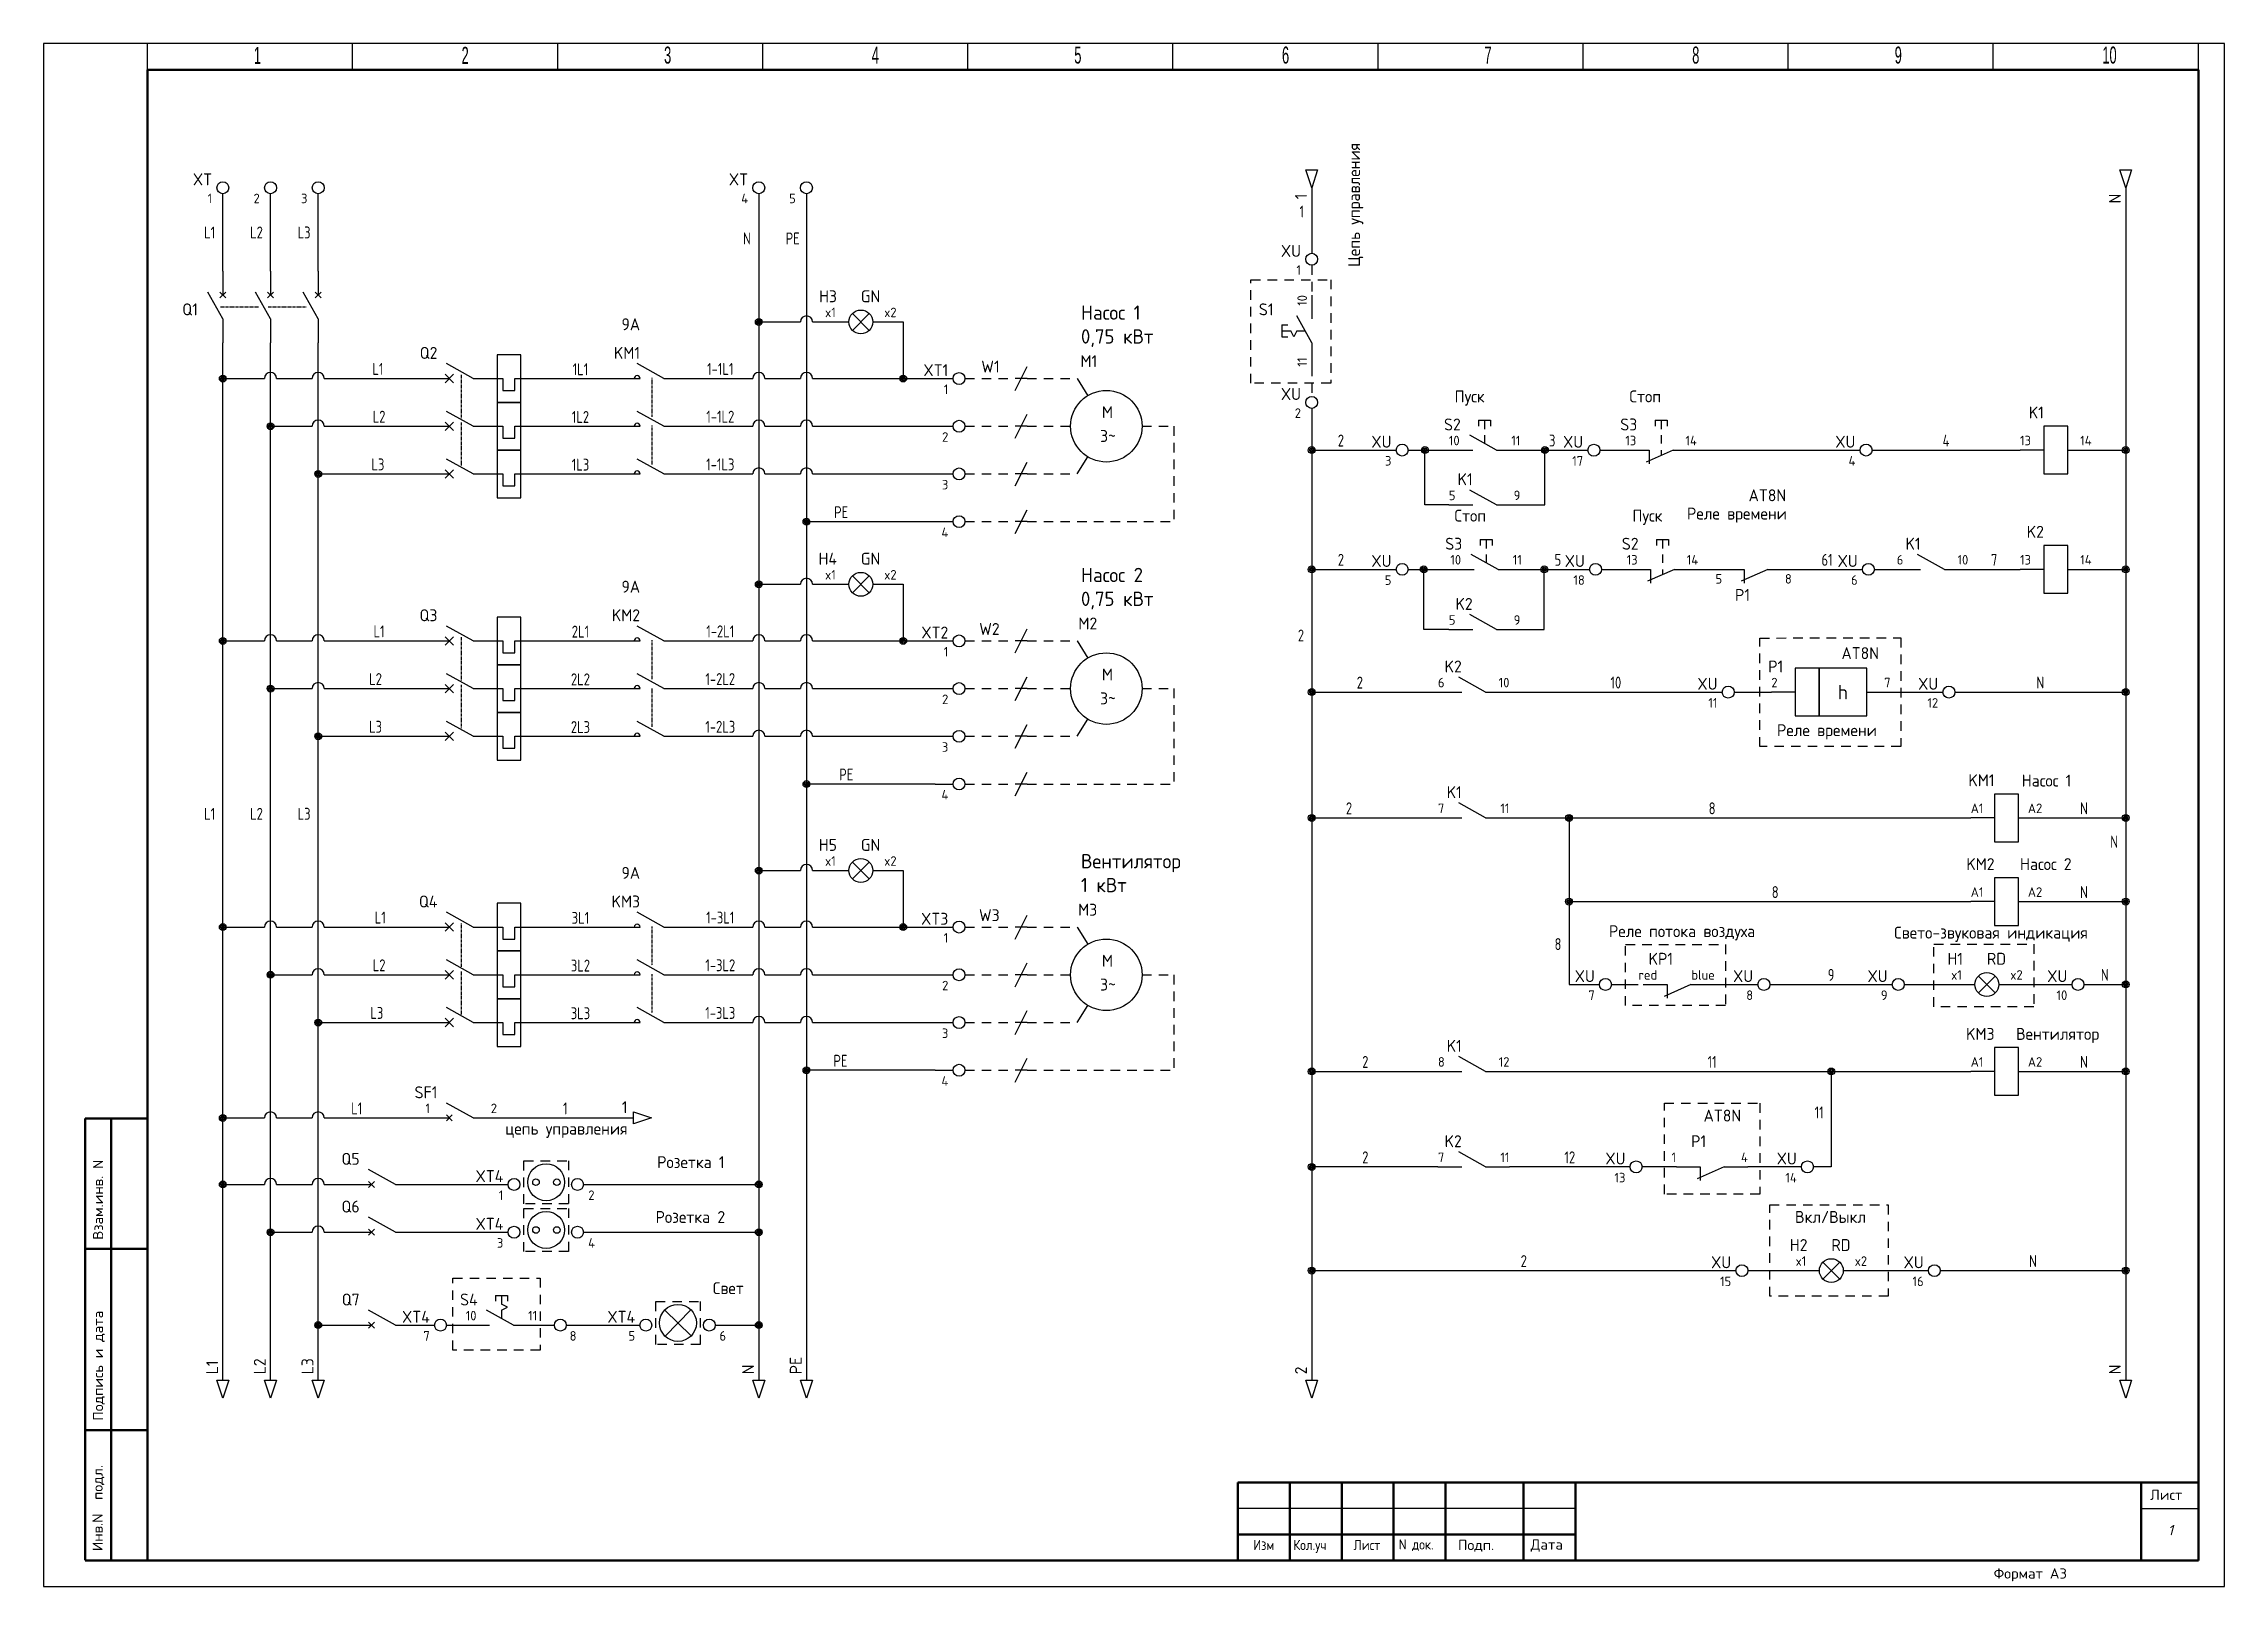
# Model space of a CAD drawing. Extents: x -39 to 418, y -18 to 305.
import ezdxf
from ezdxf.enums import TextEntityAlignment as Align

# ---------------------------------------------------------------- set-up
doc = ezdxf.new("R2010")
doc.units = 0
for name, pattern in [('Caddy_Dash', [3.5, 2, -1.5]), ('Caddy_Solid', [0]), ('HIDDEN2', [0.1875, 0.125, -0.0625])]:
    doc.linetypes.add(name, pattern=pattern)
for name, color, linetype in [('100', 7, 'Continuous'), ('DESC', 1, 'Continuous'), ('DESCCHILD', 20, 'Continuous'), ('LINK', 9, 'HIDDEN2'), ('MISC', 7, 'Continuous'), ('SYMS', 7, 'Continuous'), ('TAGFIXED', 7, 'Continuous'), ('TAGS', 7, 'Continuous'), ('TERMS', 7, 'Continuous'), ('TITLE', 7, 'Continuous'), ('WIRECOPY', 84, 'Continuous'), ('WIREFIXED', 130, 'Continuous'), ('WIRENO', 70, 'Continuous'), ('WIREREF', 5, 'Continuous'), ('WIREREF_DEST', 5, 'Continuous'), ('WIRES', 7, 'Continuous')]:
    doc.layers.add(name, color=color, linetype=linetype)
doc.styles.add('Caddy_Vectorfont1n', font='GOST Common.ttf', dxfattribs={"width": 1.1})
doc.styles.add('Caddy_Vectorfont1p', font='arial.ttf', dxfattribs={"width": 0.9})
doc.styles.add('ITALIC', font='ITALIC')
doc.styles.add('SIMPLEX', font='GOST Common.ttf')
doc.styles.get("Standard").update_dxf_attribs({"font": 'GOST Common.ttf'})
doc.styles.add('WD_IEC', font='GOST Common.ttf', dxfattribs={"width": 0.9, "height": 2})

msp = doc.modelspace()

# ---------------------------------------------------------------- texts
at = {"lineweight": 60, "style": 'Caddy_Vectorfont1p', "width": 0.54}
for s, height, p in [('1', 3.57, (4.77, 300.96)), ('2', 3.57, (48.32, 300.96)), ('3', 3.57, (90.79, 301.02)), ('4', 3.57, (134.34, 301.02)), ('5', 3.57, (176.81, 301.02)), ('6', 3.57, (220.37, 301.02)), ('7', 3.57, (262.83, 301.02)), ('8', 3.57, (306.39, 301.02)), ('9', 3.57, (348.86, 301.02)), ('10', 3.566, (392.41, 301.02))]:
    msp.add_text(s, height=height, dxfattribs=at).set_placement(p)
at = {"layer": '100', "lineweight": 25, "style": 'Caddy_Vectorfont1n', "width": 1.1}
for s, p in [('Взам.инв. N', (-26.85, 54.46)), ('Подпись и дата', (-26.85, 16.52)), ('Инв.N  подл.', (-26.95, -10.8))]:
    msp.add_text(s, height=2.1397, rotation=90, dxfattribs=at).set_placement(p)
at = {"layer": '100', "lineweight": 25, "style": 'Caddy_Vectorfont1n'}
for s, width, p in [('Лист', 1.1, (402.43, -0.08)), ('Изм', 0.913, (214.36, -10.6)), ('Кол.уч', 0.913, (222.75, -10.59)), ('Лист', 0.913, (235.38, -10.6)), ('N док.', 0.913, (244.87, -10.48)), ('Подп.', 1.1, (257.27, -10.59)), ('Дата', 1.1, (272.53, -10.49)), ('Формат А3', 1.1, (369.61, -16.57))]:
    msp.add_text(s, height=2.14, dxfattribs=dict(at, width=width)).set_placement(p)
at = {"layer": 'SYMS', "char_height": 3, "attachment_point": 1}
for s, insert in [('Насос 1 \\P0,75 кВт', (178.21, 250.32)), ('Насос 2\\P0,75 кВт', (178.21, 195.32)), ('Вентилятор\\P1 кВт', (178.21, 135.32))]:
    msp.add_mtext_dynamic_manual_height_columns(s, width=18.8675, gutter_width=12.5, heights=[0], dxfattribs=dict(at, insert=insert))

# ---------------------------------------------------------------- blocks, each defined once
blk = doc.blocks.new('wd_tb')
at = {"layer": 'TITLE', "color": 1, "style": 'ITALIC'}
for tag, p in [('DWG#', (377.5, 6.5)), ('TITLE#1', (133.27, -3.8)), ('TITLE#2', (163.84, -3.8)), ('TITLE#3', (197.71, -3.8))]:
    blk.add_attdef(tag, text='', height=2, dxfattribs=at).set_placement(p, align=Align.CENTER)
at = {"layer": 'TITLE', "color": 1, "style": 'SIMPLEX'}
blk.add_attdef('CAD#', (-14.33, 3.62), '', height=1.25, rotation=90, dxfattribs=at)
at = {"layer": 'TITLE', "color": 1}
for tag, p, height, style in [('JOB#', (277.8, 5.56), 2, 'ITALIC'), ('ENGINEER', (9.37, -2.98), 1.25, 'ITALIC'), ('CHKDBY', (40.35, -2.98), 1.25, 'ITALIC'), ('DRAWNBY', (70.5, -3.39), 1.25, 'ITALIC'), ('DATE', (98.17, -3.8), 1.25, 'SIMPLEX'), ('SHTS', (385.36, -3.42), 2, 'ITALIC')]:
    blk.add_attdef(tag, p, '', height=height, dxfattribs=dict(at, style=style))
at = {"layer": 'TITLE', "color": 1, "style": 'ITALIC'}
blk.add_attdef('SH#', text='', height=2, dxfattribs=at).set_placement((391.86, 4.83), align=Align.RIGHT)
at = {"layer": 'TITLE', "color": 7, "flags": 9}
blk.add_attdef('WD_TB', (-0.02, 0.56), '', height=1.57, dxfattribs=at)
at = {"layer": 'TITLE', "color": 1, "style": 'ITALIC', "flags": 3}
blk.add_attdef('TITLE#4', text='', height=2, dxfattribs=at).set_placement((230.75, -4.22), align=Align.CENTER)
blk = doc.blocks.new('VT0002')
blk.add_circle((0, 0), 1.25)
at = {"style": 'WD_IEC'}
for tag, p in [('INST', (-2.25, 7.5)), ('LOC', (-2.25, 4))]:
    blk.add_attdef(tag, text='', height=2.5, dxfattribs=at).set_placement(p, align=Align.RIGHT)
at = {"style": 'WD_IEC', "flags": 1}
for tag, p, height in [('ASSYCODE', (2.75, 10.75), 1), ('CATDESC', (2.75, 9.25), 1), ('MFG', (2.75, 7.25), 1.5), ('CAT', (2.75, 4.75), 1.5), ('X4TERM01', (-1.25, 0), 0.32), ('X4PIN01', (-1.25, 1), 0.4), ('X4TERMDESC01', (-1.25, 0.5), 0.4), ('X2TERM01', (0, 1.25), 0.32), ('X2PIN01', (0, 2.25), 0.4), ('X2TERMDESC01', (0, 1.75), 0.4), ('X8PIN01', (0, -0.25), 0.4), ('X1TERM01', (1.25, 0), 0.32), ('X1PIN01', (1.25, 1), 0.4), ('X1TERMDESC01', (1.25, 0.5), 0.4), ('X8TERM01', (0, -1.25), 0.32), ('X8TERMDESC01', (0, -0.75), 0.4), ('STRIPSEQ', (0, -3), 0.4), ('LINKTERM', (0, -2), 0.4)]:
    blk.add_attdef(tag, p, '', height=height, dxfattribs=at)
at = {"style": 'WD_IEC', "flags": 8}
for tag, height, p in [('TAGSTRIP', 2.5, (-2.25, 0.5)), ('TERM01', 2, (-2.25, -3.25))]:
    blk.add_attdef(tag, text='', height=height, dxfattribs=at).set_placement(p, align=Align.RIGHT)
blk = doc.blocks.new('VCB1')
for p, q in [((0, 7.5), (0, 2.5)), ((0, -2.5), (-3.12, 3.12)), ((0.62, 1.88), (-0.62, 3.12)), ((-0.62, 1.88), (0.62, 3.12)), ((0, -2.5), (0, -7.5))]:
    blk.add_line(p, q)
at = {"style": 'WD_IEC'}
for tag, p in [('INST', (-8, 5.25)), ('TAG1', (-8, -1.75)), ('LOC', (-8, 1.75)), ('RATING1', (-8, -6.35)), ('DESC1', (-8, -14.35)), ('DESC2', (-8, -17.85)), ('DESC3', (-8, -21.35))]:
    blk.add_attdef(tag, text='', height=2.5, dxfattribs=at).set_placement(p, align=Align.RIGHT)
blk.add_attdef('TERM01', text='', height=2, rotation=90, dxfattribs=at).set_placement((-1, 7.5), align=Align.RIGHT)
at = {"style": 'WD_IEC', "flags": 1}
for tag, p, height in [('X2TERM01', (0, 7.5), 0.32), ('MFG', (2.75, 6.5), 1.5), ('CAT', (2.75, 4), 1.5), ('X4LINK', (-2, 0), 0.32), ('X1LINK', (-0.5, 0), 0.32), ('X8TERM02', (0, -7.5), 0.32), ('ASSYCODE', (1, -9), 1), ('FAMILY', (1, -10.5), 1), ('CATDESC', (1, -12), 1), ('CONTACT', (1, -13.5), 1), ('COMMON', (2.25, -14.75), 1)]:
    blk.add_attdef(tag, p, '', height=height, dxfattribs=at)
at = {"style": 'WD_IEC'}
blk.add_attdef('TERM02', (-1, -7.5), '', height=2, rotation=90, dxfattribs=at)
at = {"lineweight": 15, "style": 'WD_IEC'}
blk.add_attdef('XREF', text='', height=2.5, dxfattribs=at).set_placement((-8, -10.35), align=Align.RIGHT)
blk = doc.blocks.new('VCB2')
for p, q in [((0, 7.5), (0, 2.5)), ((0, -2.5), (-3.12, 3.12)), ((0.62, 1.88), (-0.62, 3.12)), ((-0.62, 1.88), (0.62, 3.12)), ((0, -2.5), (0, -7.5))]:
    blk.add_line(p, q)
at = {"style": 'WD_IEC'}
for tag, p in [('INST', (-8, 2.65)), ('LOC', (-8, -0.35)), ('TAG2', (-8, -3.35)), ('DESC1', (-8, -13.35)), ('DESC3', (-8, -19.35)), ('DESC2', (-8, -16.35))]:
    blk.add_attdef(tag, text='', height=2.5, dxfattribs=at).set_placement(p, align=Align.RIGHT)
blk.add_attdef('TERM01', text='', height=2, rotation=90, dxfattribs=at).set_placement((-1, 7.5), align=Align.RIGHT)
at = {"style": 'WD_IEC', "flags": 1}
for tag, p, height in [('X2TERM01', (0, 7.5), 0.32), ('X4LINK', (-2.5, 0), 0.32), ('X1LINK', (-0.5, 0), 0.32), ('X8TERM02', (0, -7.5), 0.32), ('FAMILY', (1, -10.5), 1), ('CONTACT', (1, -13.5), 1)]:
    blk.add_attdef(tag, p, '', height=height, dxfattribs=at)
at = {"style": 'WD_IEC'}
blk.add_attdef('TERM02', (-1, -7.5), '', height=2, rotation=90, dxfattribs=at)
at = {"style": 'WD_IEC', "flags": 1}
blk.add_attdef('RATING1', text='', height=2.5, dxfattribs=at).set_placement((-8, -6.35), align=Align.RIGHT)
at = {"lineweight": 15, "style": 'WD_IEC'}
blk.add_attdef('XREF', text='', height=2.5, dxfattribs=at).set_placement((-8, -10.35), align=Align.RIGHT)
blk = doc.blocks.new('WDDOT')
for radius in [0.72, 0.449, 0.223]:
    blk.add_circle((0, 0), radius)
blk = doc.blocks.new('HCB11TH')
for p, q in [((-7.5, 0), (-2.5, 0)), ((-3.38, -0.88), (-1.62, 0.88)), ((-1.62, -0.88), (-3.38, 0.88)), ((2.5, 0), (-3.12, 3.12)), ((2.5, 0), (8.75, 0)), ((8.75, 0), (8.75, -2.5)), ((11.25, 0), (12.5, 0)), ((11.25, -2.5), (11.25, 0)), ((12.5, 0), (17.5, 0)), ((8.75, -2.5), (11.25, -2.5))]:
    blk.add_line(p, q)
blk.add_lwpolyline([(7.5, -5), (12.5, -5), (12.5, 5), (7.5, 5)], close=True)
at = {"style": 'WD_IEC'}
for tag, p in [('INST', (-5, 11.12)), ('LOC', (-5, 7.62)), ('TAG1', (-5, 4.12)), ('DESC1', (-5, -11.38)), ('DESC2', (-5, -14.88)), ('DESC3', (-5, -18.38))]:
    blk.add_attdef(tag, text='', height=2.5, dxfattribs=at).set_placement(p, align=Align.RIGHT)
for tag, p, height, flags in [('MFG', (4.92, 12.12), 1.5, 9), ('CAT', (4.92, 9.62), 1.5, 9), ('X4TERM01', (-7.5, 0), 0.32, 1), ('TERM01', (-7.5, 1), 2, 8), ('X2LINK', (0, 1.7), 0.32, 1), ('X8LINK', (0, 0.79), 0.32, 1), ('X1TERM02', (17.5, 0), 0.32, 1), ('ASSYCODE', (12.5, -7.5), 1, 1), ('FAMILY', (12.5, -9), 1, 1), ('CATDESC', (12.5, -10.5), 1, 1), ('COMMON', (13.75, -13.02), 1, 1)]:
    blk.add_attdef(tag, p, '', height=height, dxfattribs=dict(at, flags=flags))
at = {"style": 'WD_IEC', "flags": 8}
blk.add_attdef('TERM02', text='', height=2, dxfattribs=at).set_placement((17.5, 1), align=Align.RIGHT)
at = {"lineweight": 15, "style": 'WD_IEC'}
for tag, p in [('RATING1', (-5, -3.88)), ('XREF', (-5, -7.63))]:
    blk.add_attdef(tag, text='', height=2.5, dxfattribs=at).set_placement(p, align=Align.RIGHT)
blk = doc.blocks.new('HCB21TH')
for p, q in [((-7.5, 0), (-2.5, 0)), ((-3.38, -0.88), (-1.62, 0.88)), ((-1.62, -0.88), (-3.38, 0.88)), ((2.5, 0), (-3.12, 3.12)), ((2.5, 0), (8.75, 0)), ((8.75, 0), (8.75, -2.5)), ((11.25, 0), (12.5, 0)), ((11.25, -2.5), (11.25, 0)), ((12.5, 0), (17.5, 0)), ((8.75, -2.5), (11.25, -2.5))]:
    blk.add_line(p, q)
blk.add_lwpolyline([(7.5, -5), (12.5, -5), (12.5, 5), (7.5, 5)], close=True)
at = {"style": 'WD_IEC'}
for tag, p in [('INST', (-5, 11.12)), ('LOC', (-5, 7.62)), ('TAG2', (-5, 4.12)), ('DESC1', (-5, -13.75)), ('DESC3', (-5, -20.75)), ('DESC2', (-5, -17.25))]:
    blk.add_attdef(tag, text='', height=2.5, dxfattribs=at).set_placement(p, align=Align.RIGHT)
for tag, p, height, flags in [('X4TERM01', (-7.5, 0), 0.32, 1), ('TERM01', (-7.5, 1), 2, 8), ('X2LINK', (0, 1.7), 0.32, 1), ('X8LINK', (0, 0.79), 0.32, 1), ('X1TERM02', (17.5, 0), 0.32, 1), ('FAMILY', (12.5, -9), 1, 1), ('CONTACT', (12.5, -11.77), 1, 1)]:
    blk.add_attdef(tag, p, '', height=height, dxfattribs=dict(at, flags=flags))
at = {"style": 'WD_IEC', "flags": 8}
blk.add_attdef('TERM02', text='', height=2, dxfattribs=at).set_placement((17.5, 1), align=Align.RIGHT)
at = {"lineweight": 15, "style": 'WD_IEC', "flags": 1}
blk.add_attdef('RATING1', text='', height=2.5, dxfattribs=at).set_placement((-5, -6.25), align=Align.RIGHT)
at = {"lineweight": 15, "style": 'WD_IEC'}
blk.add_attdef('XREF', text='', height=2.5, dxfattribs=at).set_placement((-5, -10), align=Align.RIGHT)
blk = doc.blocks.new('HMS21P')
for p, q in [((-7.5, 0), (-2.5, 0)), ((2.5, 0), (-3.12, 3.12)), ((2.5, 0), (7.5, 0))]:
    blk.add_line(p, q)
blk.add_arc((-3.12, 0), 0.625, 0, 180)
at = {"style": 'WD_IEC'}
for tag, p in [('INST', (-2.5, 10.12)), ('LOC', (-2.5, 7.12)), ('TAG2', (-2.5, 4.12)), ('DESC1', (-2.5, -9.25)), ('DESC3', (-2.5, -15.25)), ('DESC2', (-2.5, -12.25))]:
    blk.add_attdef(tag, text='', height=2.5, dxfattribs=at).set_placement(p, align=Align.RIGHT)
for tag, p, height, flags in [('X4TERM01', (-7.5, 0), 0.32, 1), ('TERM01', (-7.5, 1), 2, 8), ('X2LINK', (0, 2), 0.32, 1), ('X8LINK', (0, 0.12), 0.32, 1), ('X1TERM02', (7.5, 0), 0.32, 1), ('CONTACT', (6.5, -2.25), 1, 1), ('FAMILY', (6.5, -3.75), 1, 1)]:
    blk.add_attdef(tag, p, '', height=height, dxfattribs=dict(at, flags=flags))
at = {"style": 'WD_IEC', "flags": 8}
for tag, height, p in [('TERM02', 2, (7.5, 1)), ('XREF', 2.5, (-2.5, -6.25))]:
    blk.add_attdef(tag, text='', height=height, dxfattribs=at).set_placement(p, align=Align.RIGHT)
blk = doc.blocks.new('HCB1')
for p, q in [((-7.5, 0), (-2.5, 0)), ((2.5, 0), (-3.12, 3.12)), ((-1.88, -0.62), (-3.12, 0.62)), ((-1.88, 0.62), (-3.12, -0.62)), ((2.5, 0), (7.5, 0))]:
    blk.add_line(p, q)
at = {"style": 'WD_IEC'}
for tag, p in [('INST', (-5, 11.12)), ('LOC', (-5, 7.62)), ('TAG1', (-5, 4.12)), ('DESC1', (-5, -11.25)), ('DESC2', (-5, -14.75)), ('DESC3', (-5, -18.25))]:
    blk.add_attdef(tag, text='', height=2.5, dxfattribs=at).set_placement(p, align=Align.RIGHT)
for tag, p, height, flags in [('MFG', (4.92, 12.12), 1.5, 9), ('CAT', (4.92, 9.62), 1.5, 9), ('X4TERM01', (-7.5, 0), 0.32, 1), ('TERM01', (-7.5, 1), 2, 8), ('X2LINK', (0, 2.46), 0.32, 1), ('X8LINK', (0, 0.55), 0.32, 1), ('X1TERM02', (7.5, 0), 0.32, 1), ('ASSYCODE', (12.25, -2.75), 1, 1), ('FAMILY', (12.25, -4.25), 1, 1), ('CATDESC', (12.25, -5.75), 1, 1), ('CONTACT', (12.5, -7.5), 1, 1), ('COMMON', (13.75, -8.75), 1, 1)]:
    blk.add_attdef(tag, p, '', height=height, dxfattribs=dict(at, flags=flags))
at = {"style": 'WD_IEC', "flags": 8}
blk.add_attdef('TERM02', text='', height=2, dxfattribs=at).set_placement((7.5, 1), align=Align.RIGHT)
at = {"lineweight": 15, "style": 'WD_IEC'}
for tag, p in [('RATING1', (-5, -3.75)), ('XREF', (-5, -7.5))]:
    blk.add_attdef(tag, text='', height=2.5, dxfattribs=at).set_placement(p, align=Align.RIGHT)
blk = doc.blocks.new('HMO13')
blk.add_circle((0, 0), 7.5)
at = {"style": 'WD_IEC'}
for tag, p in [('INST', (-1.91, 19.4)), ('LOC', (-1.91, 15.9)), ('TAG1', (-1.91, 12.4))]:
    blk.add_attdef(tag, text='', height=2.5, dxfattribs=at).set_placement(p, align=Align.RIGHT)
for tag, p, height, flags in [('ASSYCODE', (7.73, 20.6), 1, 1), ('FAMILY', (7.73, 19.1), 1, 1), ('CATDESC', (7.73, 17.6), 1, 1), ('MFG', (7.9, 14.22), 1.5, 9), ('CAT', (7.9, 11.72), 1.5, 9), ('X0TERM01', (-3.9, 6.4), 0.32, 1), ('X2LINK', (0, 7.5), 0.32, 1), ('X4TERM02', (-7.5, 0), 0.32, 1), ('X1TERM04', (7.5, 0), 0.32, 1), ('TERM04', (7.5, 1), 2, 8), ('X0TERM03', (-3.9, -6.4), 0.32, 1), ('X8LINK', (0, -7.5), 0.32, 1)]:
    blk.add_attdef(tag, p, '', height=height, dxfattribs=dict(at, flags=flags))
at = {"lineweight": 15, "style": 'WD_IEC'}
for tag, p in [('XREF', (16.25, 12.88)), ('WDTAGALT', (16.14, -16.32))]:
    blk.add_attdef(tag, p, '', height=2.5, dxfattribs=at)
at = {"style": 'WD_IEC', "flags": 8}
for tag, p in [('TERM01', (3.49, 8.04)), ('TERM02', (-7.86, 0.84)), ('TERM03', (4.31, -10.13))]:
    blk.add_attdef(tag, text='', height=2, dxfattribs=at).set_placement(p, align=Align.RIGHT)
at = {"style": 'WD_IEC'}
for tag, p in [('DESC1', (16.25, 9.12)), ('DESC2', (16.25, 5.62)), ('DESC3', (16.25, 2.12)), ('RATING1', (16.25, -2.62)), ('RATING2', (16.25, -6.12)), ('RATING3', (16.25, -9.62)), ('RATING4', (16.3, -12.99))]:
    blk.add_attdef(tag, p, '', height=2.5, dxfattribs=at)
for tag, p in [('M', (0.24, 1.7)), ('3~', (0.34, -3.3))]:
    blk.add_attdef(tag, text='', height=2.5, dxfattribs=at).set_placement(p, align=Align.CENTER)
blk = doc.blocks.new('HT0002')
blk.add_circle((0, 0), 1.25)
at = {"style": 'WD_IEC', "flags": 1}
for tag, p, height in [('ASSYCODE', (2.75, 10.75), 1), ('CATDESC', (2.75, 9.25), 1), ('MFG', (2.75, 7.25), 1.5), ('CAT', (2.75, 4.75), 1.5), ('X4PIN01', (-1.25, 1), 0.25), ('X4TERM01', (-1.25, 0), 0.25), ('X4TERMDESC01', (-1.25, 0.5), 0.4), ('STRIPSEQ', (0, 0), 0.025), ('X2PIN01', (0, 2.25), 0.25), ('X2TERM01', (0, 1.25), 0.25), ('X8PIN01', (0, -0.25), 0.25), ('X2TERMDESC01', (0, 1.75), 0.4), ('X1PIN01', (1.25, 1), 0.25), ('X1TERM01', (1.25, 0), 0.25), ('X1TERMDESC01', (1.25, 0.5), 0.4), ('LINKTERM', (0, -0.04), 0.025), ('X8TERM01', (0, -1.25), 0.25), ('X8TERMDESC01', (0, -0.75), 0.4)]:
    blk.add_attdef(tag, p, '', height=height, dxfattribs=at)
at = {"style": 'WD_IEC'}
for tag, p in [('INST', (-2.25, 6.5)), ('LOC', (-2.25, 3.5)), ('DESC1', (-2.25, -6.25)), ('DESC2', (-2.25, -9.25)), ('DESC3', (-2.25, -12.25))]:
    blk.add_attdef(tag, text='', height=2.5, dxfattribs=at).set_placement(p, align=Align.RIGHT)
at = {"style": 'WD_IEC', "flags": 8}
for tag, height, p in [('TAGSTRIP', 2.5, (-2.25, 0.5)), ('TERM01', 2, (-2.25, -3.25))]:
    blk.add_attdef(tag, text='', height=height, dxfattribs=at).set_placement(p, align=Align.RIGHT)
blk = doc.blocks.new('WD_WNV')
at = {"linetype": 'Continuous', "style": 'WD_IEC', "width": 0.8}
blk.add_attdef('WIRENO', text='', height=2.5, dxfattribs=at).set_placement((-1.6, 0), align=Align.MIDDLE_RIGHT)
at = {"style": 'WD_IEC', "flags": 1}
for tag, p in [('W04USER', (-1, 0.875)), ('W08USER', (-1, 0.375)), ('W05USER', (-1, 0.75)), ('W06USER', (-1, 0.625)), ('W09USER', (-1, 0.25)), ('W03USER', (-1, 1)), ('W07USER', (-1, 0.5)), ('W02USER', (-1, 1.125)), ('W01USER', (-1, 1.25)), ('W10USER', (-1, 0.125))]:
    blk.add_attdef(tag, text='', height=0.08, dxfattribs=at).set_placement(p, align=Align.CENTER)
blk = doc.blocks.new('WD_WCH')
at = {"linetype": 'Continuous', "style": 'WD_IEC', "width": 0.8}
blk.add_attdef('WIRECOPY', text='', height=2.5, dxfattribs=at).set_placement((0, 0.75), align=Align.CENTER)
blk = doc.blocks.new('WD_WNH')
at = {"linetype": 'Continuous', "style": 'WD_IEC', "width": 0.8}
blk.add_attdef('WIRENO', text='', height=2.5, dxfattribs=at).set_placement((0, 0.75), align=Align.CENTER)
at = {"style": 'WD_IEC', "flags": 1}
for tag, p in [('W04USER', (0, 0.875)), ('W08USER', (0, 0.375)), ('W05USER', (0, 0.75)), ('W06USER', (0, 0.625)), ('W09USER', (0, 0.25)), ('W03USER', (0, 1)), ('W07USER', (0, 0.5)), ('W02USER', (0, 1.125)), ('W01USER', (0, 1.25)), ('W10USER', (0, 0.125))]:
    blk.add_attdef(tag, text='', height=0.08, dxfattribs=at).set_placement(p, align=Align.CENTER)
blk = doc.blocks.new('HW01')
for p, q in [((-1.25, -2.5), (1.25, 2.5)), ((1.25, 0), (-1.25, 0))]:
    blk.add_line(p, q)
at = {"style": 'WD_IEC', "flags": 1}
for tag, p in [('INST', (-4.5, 8.25)), ('LOC', (-4.5, 4.75)), ('XREF', (-4.5, -3.75)), ('DESC2', (-4.5, -11.25)), ('DESC1', (-4.5, -7.75)), ('DESC3', (-4.5, -14.75))]:
    blk.add_attdef(tag, text='', height=2.5, dxfattribs=at).set_placement(p, align=Align.RIGHT)
at = {"style": 'WD_IEC'}
blk.add_attdef('TAG1', text='', height=2.5, dxfattribs=at).set_placement((-4.5, 1.25), align=Align.RIGHT)
at = {"style": 'WD_IEC', "flags": 1}
for tag, p, height in [('X4TERM01', (-1.25, 0), 0.36), ('X2LINK', (0, 1), 0.32), ('X1TERM01', (1.25, 0), 0.36), ('X8LINK', (0, -1), 0.32), ('MFG', (3.06, -7.26), 1), ('CAT', (3.06, -8.76), 1), ('ASSYCODE', (3.06, -10.26), 1), ('FAMILY', (3.06, -11.76), 1), ('CATDESC', (3.06, -13.26), 1)]:
    blk.add_attdef(tag, p, '', height=height, dxfattribs=at)
at = {"style": 'WD_IEC'}
blk.add_attdef('RATING1', text='', height=2.5, dxfattribs=at).set_placement((2, -2), align=Align.MIDDLE_LEFT)
blk = doc.blocks.new('HW02')
for p, q in [((-1.25, -2.5), (1.25, 2.5)), ((1.25, 0), (-1.25, 0))]:
    blk.add_line(p, q)
at = {"style": 'WD_IEC', "flags": 1}
for tag, p in [('INST', (-4.5, 8.25)), ('LOC', (-4.5, 4.75)), ('XREF', (-4.5, -3.75)), ('DESC2', (-4.5, -11.25)), ('DESC1', (-4.5, -7.75)), ('DESC3', (-4.5, -14.75))]:
    blk.add_attdef(tag, text='', height=2.5, dxfattribs=at).set_placement(p, align=Align.RIGHT)
at = {"style": 'WD_IEC'}
blk.add_attdef('TAG2', text='', height=2.5, dxfattribs=at).set_placement((-4.5, 1.25), align=Align.RIGHT)
at = {"style": 'WD_IEC', "flags": 1}
for tag, p, height in [('X4TERM01', (-1.25, 0), 0.36), ('X2LINK', (0, 1), 0.32), ('X1TERM01', (1.25, 0), 0.36), ('X8LINK', (0, -1), 0.32), ('FAMILY', (3.06, -11.76), 1)]:
    blk.add_attdef(tag, p, '', height=height, dxfattribs=at)
at = {"style": 'WD_IEC'}
blk.add_attdef('RATING1', text='', height=2.5, dxfattribs=at).set_placement((2, -2), align=Align.MIDDLE_LEFT)
blk = doc.blocks.new('HA1S4')
blk.add_lwpolyline([(0, -3.75), (-1.25, 0), (1.25, 0)], close=True)
at = {"style": 'WD_IEC', "flags": 8}
blk.add_attdef('WIRENO', (-1, 1.25), '', height=2.5, rotation=90, dxfattribs=at)
at = {"style": 'WD_IEC'}
blk.add_attdef('DESC1', text='', height=2.5, rotation=90, dxfattribs=at).set_placement((1, 1.25), align=Align.TOP_LEFT)
at = {"style": 'WD_IEC', "flags": 1}
blk.add_attdef('X2TERM01', (0, 0), '', height=0.32, dxfattribs=at)
blk.add_attdef('SIGCODE', text='', height=1, dxfattribs=at).set_placement((-2.5, -3.2), align=Align.RIGHT)
at = {"style": 'WD_IEC'}
blk.add_attdef('XREF', text='', height=2.5, rotation=90, dxfattribs=at).set_placement((0, -5), align=Align.MIDDLE_RIGHT)
blk = doc.blocks.new('HA1S1')
blk.add_lwpolyline([(0, 1.25), (3.75, 0), (0, -1.25)], close=True)
at = {"style": 'WD_IEC'}
for tag, height, flags, p in [('WIRENO', 2.5, 8, (-1.25, 1)), ('SIGCODE', 1, 1, (5, 1.8))]:
    blk.add_attdef(tag, text='', height=height, dxfattribs=dict(at, flags=flags)).set_placement(p, align=Align.RIGHT)
at = {"style": 'WD_IEC', "flags": 1}
blk.add_attdef('X4TERM01', (0, 0), '', height=0.32, dxfattribs=at)
at = {"style": 'WD_IEC'}
blk.add_attdef('XREF', text='', height=2.5, dxfattribs=at).set_placement((5, 0), align=Align.MIDDLE_LEFT)
blk.add_attdef('DESC1', text='', height=2.5, dxfattribs=at).set_placement((-1.25, -1), align=Align.TOP_RIGHT)
blk = doc.blocks.new('HA1D2')
blk.add_lwpolyline([(0, 0), (-1.25, 3.75), (1.25, 3.75)], close=True)
at = {"style": 'WD_IEC'}
blk.add_attdef('XREF', text='', height=2.5, rotation=90, dxfattribs=at).set_placement((0, 5), align=Align.MIDDLE_LEFT)
at = {"style": 'WD_IEC', "flags": 1}
blk.add_attdef('SIGCODE', text='', height=1, dxfattribs=at).set_placement((-2.5, 1.8), align=Align.RIGHT)
blk.add_attdef('X8TERM01', (0, 0), '', height=0.32, dxfattribs=at)
at = {"style": 'WD_IEC', "flags": 8}
blk.add_attdef('WIRENO', text='', height=2.5, rotation=90, dxfattribs=at).set_placement((-1, -1.25), align=Align.RIGHT)
at = {"style": 'WD_IEC'}
blk.add_attdef('DESC1', text='', height=2.5, rotation=90, dxfattribs=at).set_placement((1, -1.25), align=Align.TOP_RIGHT)
blk = doc.blocks.new('VPB11L')
for p, q in [((0, 7.5), (0, 2.5)), ((-6.25, 1.25), (-6.25, -1.25)), ((-6.25, 1.25), (-5, 1.25)), ((-6.25, 0), (-4.375, 0)), ((-3.75, -1.25), (-4.375, 0)), ((-3.125, 0), (-3.75, -1.25)), ((0, -2.5), (-3.125, 3.125)), ((-3.125, 0), (-1.389, 0)), ((-6.25, -1.25), (-5, -1.25)), ((0, -2.5), (0, -7.5))]:
    blk.add_line(p, q)
at = {"style": 'WD_IEC'}
for tag, p in [('INST', (-8, 10.25)), ('LOC', (-8, 6.75)), ('TAG1', (-8, 3.25)), ('DESC1', (-8, -10.35)), ('DESC2', (-8, -13.85)), ('DESC3', (-8, -17.35))]:
    blk.add_attdef(tag, text='', height=2.5, dxfattribs=at).set_placement(p, align=Align.RIGHT)
blk.add_attdef('TERM01', text='', height=2, rotation=90, dxfattribs=at).set_placement((-1, 7.5), align=Align.RIGHT)
at = {"style": 'WD_IEC', "flags": 1}
for tag, p, height in [('X2TERM01', (0, 7.5), 0.32), ('CONTACT', (0.5, 4.5), 1), ('X1LINK', (0, 0), 0.32), ('COMMON', (1.75, 3.25), 1), ('ASSYCODE', (1, -4), 1), ('FAMILY', (1, -5.5), 1), ('X8TERM02', (0, -7.5), 0.32), ('CATDESC', (1, -7), 1)]:
    blk.add_attdef(tag, p, '', height=height, dxfattribs=at)
at = {"style": 'WD_IEC', "flags": 9}
for tag, p in [('MFG', (-8.5, -0.25)), ('CAT', (-8.5, -2.75))]:
    blk.add_attdef(tag, text='', height=1.5, dxfattribs=at).set_placement(p, align=Align.RIGHT)
at = {"style": 'WD_IEC'}
blk.add_attdef('TERM02', (-1, -7.5), '', height=2, rotation=90, dxfattribs=at)
at = {"lineweight": 15, "style": 'WD_IEC'}
blk.add_attdef('XREF', text='', height=2.5, dxfattribs=at).set_placement((-8, -6.35), align=Align.RIGHT)
blk = doc.blocks.new('HPB11')
for p, q in [((-1.25, 6.25), (1.25, 6.25)), ((-1.25, 6.25), (-1.25, 5)), ((0, 6.25), (0, 4.38)), ((1.25, 6.25), (1.25, 5)), ((-7.5, 0), (-2.5, 0)), ((2.5, 0), (-3.12, 3.12)), ((0, 3.12), (0, 1.39)), ((2.5, 0), (7.5, 0))]:
    blk.add_line(p, q)
at = {"style": 'WD_IEC'}
for tag, p in [('INST', (-5, 10.12)), ('LOC', (-5, 7.12)), ('TAG1', (-5, 4.12)), ('DESC1', (-5, -10.5)), ('DESC2', (-5, -13.5)), ('DESC3', (-5, -16.5))]:
    blk.add_attdef(tag, text='', height=2.5, dxfattribs=at).set_placement(p, align=Align.RIGHT)
for tag, p, height, flags in [('MFG', (4.92, 12.12), 1.5, 9), ('CAT', (4.92, 9.62), 1.5, 9), ('X4TERM01', (-7.5, 0), 0.32, 1), ('TERM01', (-7.5, 1), 2, 8), ('X8LINK', (0, 0), 0.32, 1), ('X1TERM02', (7.5, 0), 0.32, 1), ('ASSYCODE', (3.5, -2.75), 1, 1), ('FAMILY', (3.5, -4.25), 1, 1), ('CATDESC', (3.5, -5.75), 1, 1), ('CONTACT', (3.5, -7.5), 1, 1), ('COMMON', (4.75, -8.75), 1, 1)]:
    blk.add_attdef(tag, p, '', height=height, dxfattribs=dict(at, flags=flags))
at = {"style": 'WD_IEC', "flags": 8}
blk.add_attdef('TERM02', text='', height=2, dxfattribs=at).set_placement((7.5, 1), align=Align.RIGHT)
at = {"lineweight": 15, "style": 'WD_IEC'}
blk.add_attdef('XREF', text='', height=2.5, dxfattribs=at).set_placement((-5, -7.5), align=Align.RIGHT)
blk = doc.blocks.new('HPB12')
for p, q in [((-1.25, 6.25), (1.25, 6.25)), ((-1.25, 6.25), (-1.25, 5)), ((0, 6.25), (0, 4.38)), ((1.25, 6.25), (1.25, 5)), ((-7.5, 0), (-2.5, 0)), ((2.5, 0), (-3.12, -2.5)), ((-2.5, 0), (-2.5, -2.87)), ((0, 3.12), (0, 1.39)), ((0, 0), (0, -1.11)), ((2.5, 0), (7.5, 0))]:
    blk.add_line(p, q)
at = {"style": 'WD_IEC'}
for tag, p in [('INST', (-5, 10.12)), ('LOC', (-5, 7.12)), ('TAG1', (-5, 4.12)), ('DESC1', (-5, -10.5)), ('DESC2', (-5, -13.5)), ('DESC3', (-5, -16.5))]:
    blk.add_attdef(tag, text='', height=2.5, dxfattribs=at).set_placement(p, align=Align.RIGHT)
for tag, p, height, flags in [('MFG', (4.92, 12.12), 1.5, 9), ('CAT', (4.92, 9.62), 1.5, 9), ('X4TERM01', (-7.5, 0), 0.32, 1), ('TERM01', (-7.5, 1), 2, 8), ('X1TERM02', (7.5, 0), 0.32, 1), ('X8LINK', (0, -1.74), 0.32, 1), ('ASSYCODE', (3.5, -2.75), 1, 1), ('FAMILY', (3.5, -4.25), 1, 1), ('CATDESC', (3.5, -5.75), 1, 1), ('CONTACT', (3.5, -7.5), 1, 1), ('COMMON', (4.75, -8.75), 1, 1)]:
    blk.add_attdef(tag, p, '', height=height, dxfattribs=dict(at, flags=flags))
at = {"style": 'WD_IEC', "flags": 8}
blk.add_attdef('TERM02', text='', height=2, dxfattribs=at).set_placement((7.5, 1), align=Align.RIGHT)
at = {"lineweight": 15, "style": 'WD_IEC'}
blk.add_attdef('XREF', text='', height=2.5, dxfattribs=at).set_placement((-5, -7.5), align=Align.RIGHT)
blk = doc.blocks.new('HCR1')
for p, q in [((-2.5, 0), (-7.5, 0)), ((2.5, 0), (7.5, 0))]:
    blk.add_line(p, q)
blk.add_lwpolyline([(-2.5, -5), (2.5, -5), (2.5, 5), (-2.5, 5)], close=True)
at = {"style": 'WD_IEC'}
for tag, p in [('INST', (-2.5, 13.62)), ('LOC', (-2.5, 10.12)), ('TAG1', (-2.5, 6.62)), ('DESC1', (-2.5, -10)), ('DESC2', (-2.5, -13.5)), ('DESC3', (-2.5, -17))]:
    blk.add_attdef(tag, text='', height=2.5, dxfattribs=at).set_placement(p, align=Align.RIGHT)
for tag, p, height, flags in [('MFG', (4.92, 12.12), 1.5, 9), ('CAT', (4.92, 9.62), 1.5, 9), ('X2LINK', (0, 5), 0.32, 1), ('X4TERM01', (-7.5, 0), 0.32, 1), ('TERM01', (-7.5, 1), 2, 8), ('X1TERM02', (7.5, 0), 0.32, 1), ('ASSYCODE', (3.5, -1.5), 1, 1), ('FAMILY', (3.5, -3), 1, 1), ('CATDESC', (3.5, -4.5), 1, 1), ('X8LINK', (0, -5), 0.32, 1)]:
    blk.add_attdef(tag, p, '', height=height, dxfattribs=dict(at, flags=flags))
at = {"style": 'WD_IEC', "flags": 8}
blk.add_attdef('TERM02', text='', height=2, dxfattribs=at).set_placement((7.5, 1), align=Align.RIGHT)
at = {"lineweight": 15, "style": 'WD_IEC'}
for tag, p in [('NO', (26.25, 0)), ('NC', (26.25, -4))]:
    blk.add_attdef(tag, text='', height=2.5, dxfattribs=at).set_placement(p, align=Align.RIGHT)
for tag, p in [('XREFNO', (27.75, 0)), ('XREFNC', (27.75, -4))]:
    blk.add_attdef(tag, p, '', height=2.5, dxfattribs=at)
blk = doc.blocks.new('HCR21')
for p, q in [((-7.5, 0), (-2.5, 0)), ((2.5, 0), (-3.125, 3.125)), ((2.5, 0), (7.5, 0))]:
    blk.add_line(p, q)
at = {"style": 'WD_IEC'}
for tag, p in [('INST', (-2.5, 11.125)), ('LOC', (-2.5, 7.625)), ('TAG2', (-2.5, 4.125)), ('DESC1', (-2.5, -10)), ('DESC2', (-2.5, -13.5)), ('DESC3', (-2.5, -17))]:
    blk.add_attdef(tag, text='', height=2.5, dxfattribs=at).set_placement(p, align=Align.RIGHT)
for tag, p, height, flags in [('X4TERM01', (-7.5, 0), 0.32, 1), ('TERM01', (-7.5, 1), 2, 8), ('X2LINK', (0, 2), 0.32, 1), ('X8LINK', (0, 0.5), 0.32, 1), ('X1TERM02', (7.5, 0), 0.32, 1), ('CONTACT', (6.5, -2.25), 1, 1), ('FAMILY', (6.5, -3.75), 1, 1)]:
    blk.add_attdef(tag, p, '', height=height, dxfattribs=dict(at, flags=flags))
at = {"style": 'WD_IEC', "flags": 8}
for tag, height, p in [('TERM02', 2, (7.5, 1)), ('XREF', 2.5, (-2.5, -6.25))]:
    blk.add_attdef(tag, text='', height=height, dxfattribs=at).set_placement(p, align=Align.RIGHT)
blk = doc.blocks.new('HMS1')
for p, q in [((-2.5, 0), (-7.5, 0)), ((2.5, 0), (7.5, 0))]:
    blk.add_line(p, q)
blk.add_lwpolyline([(-2.5, -5), (2.5, -5), (2.5, 5), (-2.5, 5)], close=True)
at = {"style": 'WD_IEC'}
for tag, p in [('INST', (-2.5, 13.62)), ('LOC', (-2.5, 10.12)), ('TAG1', (-2.5, 6.62)), ('DESC1', (-2.5, -10)), ('DESC2', (-2.5, -13.5)), ('DESC3', (-2.5, -17))]:
    blk.add_attdef(tag, text='', height=2.5, dxfattribs=at).set_placement(p, align=Align.RIGHT)
for tag, p, height, flags in [('MFG', (4.92, 12.12), 1.5, 9), ('CAT', (4.92, 9.62), 1.5, 9), ('X2LINK', (0, 5), 0.32, 1), ('X4TERM01', (-7.5, 0), 0.32, 1), ('TERM01', (-7.5, 1), 2, 8), ('X1TERM02', (7.5, 0), 0.32, 1), ('ASSYCODE', (3.5, -1.5), 1, 1), ('FAMILY', (3.5, -3), 1, 1), ('CATDESC', (3.5, -4.5), 1, 1), ('X8LINK', (0, -5), 0.32, 1)]:
    blk.add_attdef(tag, p, '', height=height, dxfattribs=dict(at, flags=flags))
at = {"style": 'WD_IEC', "flags": 8}
blk.add_attdef('TERM02', text='', height=2, dxfattribs=at).set_placement((7.5, 1), align=Align.RIGHT)
at = {"lineweight": 15, "style": 'WD_IEC'}
for tag, p in [('NO', (26.25, 0)), ('NC', (26.25, -4))]:
    blk.add_attdef(tag, text='', height=2.5, dxfattribs=at).set_placement(p, align=Align.RIGHT)
for tag, p in [('XREFNO', (27.75, 0)), ('XREFNC', (27.75, -4))]:
    blk.add_attdef(tag, p, '', height=2.5, dxfattribs=at)
blk = doc.blocks.new('HLT1R')
for p, q in [((-7.5, 0), (-2.5, 0)), ((1.77, -1.77), (-1.77, 1.77)), ((1.77, 1.77), (-1.77, -1.77)), ((2.5, 0), (7.5, 0))]:
    blk.add_line(p, q)
blk.add_circle((0, 0), 2.5)
at = {"style": 'WD_IEC'}
for tag, p in [('INST', (-5, 11.12)), ('LOC', (-5, 7.62)), ('TAG1', (-5, 4.12)), ('DESC1', (-5, -10)), ('DESC2', (-5, -13.5)), ('DESC3', (-5, -17))]:
    blk.add_attdef(tag, text='', height=2.5, dxfattribs=at).set_placement(p, align=Align.RIGHT)
for tag, p, height, flags in [('MFG', (4.92, 12.12), 1.5, 9), ('CAT', (4.92, 9.62), 1.5, 9), ('X4TERM01', (-7.5, 0), 0.32, 1), ('TERM01', (-7.5, 1), 2, 8), ('X2LINK', (0, 2.5), 0.32, 1), ('X1TERM02', (7.5, 0), 0.32, 1), ('X8LINK', (0, -2.5), 0.32, 1), ('ASSYCODE', (8.5, -4), 1, 1), ('FAMILY', (8.5, -5.5), 1, 1), ('CATDESC', (8.5, -7), 1, 1)]:
    blk.add_attdef(tag, p, '', height=height, dxfattribs=dict(at, flags=flags))
at = {"lineweight": 15, "style": 'WD_IEC'}
blk.add_attdef('COLOR', (0, 4.12), '', height=2.5, dxfattribs=at)
at = {"style": 'WD_IEC', "flags": 8}
blk.add_attdef('TERM02', text='', height=2, dxfattribs=at).set_placement((7.5, 1), align=Align.RIGHT)
at = {"lineweight": 15, "style": 'WD_IEC'}
for tag, p in [('XREF', (-5, -6.25)), ('WDTAGALT', (-5, -20))]:
    blk.add_attdef(tag, text='', height=2.5, dxfattribs=at).set_placement(p, align=Align.RIGHT)
blk = doc.blocks.new('HCR22')
for p, q in [((-7.5, 0), (-2.5, 0)), ((2.5, 0), (-3.125, 2.5)), ((-2.5, 0), (-2.5, 2.8678)), ((2.5, 0), (7.5, 0))]:
    blk.add_line(p, q)
at = {"style": 'WD_IEC'}
for tag, p in [('INST', (-1.25, 11.125)), ('LOC', (-1.25, 7.625)), ('TAG2', (-1.25, 4.125)), ('DESC1', (-1.25, -10)), ('DESC2', (-1.25, -13.5)), ('DESC3', (-1.25, -17))]:
    blk.add_attdef(tag, text='', height=2.5, dxfattribs=at).set_placement(p, align=Align.RIGHT)
for tag, p, height, flags in [('TERM01', (-8.5, 1), 2, 8), ('X4TERM01', (-7.5, 0), 0.32, 1), ('X2LINK', (0, 1.5), 0.32, 1), ('X8LINK', (0, 0.5), 0.32, 1), ('X1TERM02', (7.5, 0), 0.32, 1), ('CONTACT', (7.75, -2.25), 1, 1), ('FAMILY', (7.75, -3.75), 1, 1)]:
    blk.add_attdef(tag, p, '', height=height, dxfattribs=dict(at, flags=flags))
at = {"style": 'WD_IEC', "flags": 8}
for tag, height, p in [('TERM02', 2, (7.5, 1)), ('XREF', 2.5, (-1.25, -6.25))]:
    blk.add_attdef(tag, text='', height=height, dxfattribs=at).set_placement(p, align=Align.RIGHT)
blk = doc.blocks.new('HIN1HRM')
for p, q in [((-7.5, 0), (-12.5, 0)), ((7.5, 0), (12.5, 0))]:
    blk.add_line(p, q)
for points in [[(-7.5, -5), (-2.5, -5), (-2.5, 5), (-7.5, 5)], [(-2.5, -5), (7.5, -5), (7.5, 5), (-2.5, 5)]]:
    blk.add_lwpolyline(points, close=True)
at = {"style": 'SIMPLEX'}
blk.add_text('h', height=3, dxfattribs=at).set_placement((2.5, 0), align=Align.MIDDLE)
at = {"style": 'WD_IEC'}
for tag, p in [('INST', (-10, 11.12)), ('LOC', (-10, 7.62)), ('TAG1', (-10, 4.12)), ('RATING1', (-10, -6.99)), ('DESC1', (-10, -14.49)), ('DESC2', (-10, -17.99)), ('WDTAGALT', (-10, -24.5)), ('DESC3', (-10, -21.49))]:
    blk.add_attdef(tag, text='', height=2.5, dxfattribs=at).set_placement(p, align=Align.RIGHT)
for tag, p, height, flags in [('MFG', (-0.08, 12.12), 1.5, 9), ('CAT', (-0.08, 9.62), 1.5, 9), ('X2LINK', (0, 5), 0.32, 1), ('X4TERM01', (-12.5, 0), 0.32, 1), ('TERM01', (-12.5, 1), 2, 8), ('X1TERM02', (12.5, 0), 0.32, 1), ('X8LINK', (0, -5), 0.32, 1), ('ASSYCODE', (7, -8.49), 1, 1), ('FAMILY', (7, -9.99), 1, 1), ('CATDESC', (7, -11.49), 1, 1)]:
    blk.add_attdef(tag, p, '', height=height, dxfattribs=dict(at, flags=flags))
at = {"style": 'WD_IEC', "flags": 8}
blk.add_attdef('TERM02', text='', height=2, dxfattribs=at).set_placement((12.5, 1), align=Align.RIGHT)
at = {"lineweight": 15, "style": 'WD_IEC'}
blk.add_attdef('XREF', text='', height=2.5, dxfattribs=at).set_placement((-10, -10.74), align=Align.RIGHT)
blk = doc.blocks.new('WD_WCV')
at = {"linetype": 'Continuous', "style": 'WD_IEC', "width": 0.8}
blk.add_attdef('WIRECOPY', text='', height=2.5, dxfattribs=at).set_placement((-1.6, 0), align=Align.MIDDLE_RIGHT)
blk = doc.blocks.new('HLT1G')
for p, q in [((-7.5, 0), (-2.5, 0)), ((1.77, -1.77), (-1.77, 1.77)), ((1.77, 1.77), (-1.77, -1.77)), ((2.5, 0), (7.5, 0))]:
    blk.add_line(p, q)
blk.add_circle((0, 0), 2.5)
at = {"style": 'WD_IEC'}
for tag, p in [('INST', (-5, 11.12)), ('LOC', (-5, 7.62)), ('TAG1', (-5, 4.12)), ('DESC1', (-5, -10)), ('DESC2', (-5, -13.5)), ('DESC3', (-5, -17))]:
    blk.add_attdef(tag, text='', height=2.5, dxfattribs=at).set_placement(p, align=Align.RIGHT)
for tag, p, height, flags in [('MFG', (4.92, 12.12), 1.5, 9), ('CAT', (4.92, 9.62), 1.5, 9), ('X4TERM01', (-7.5, 0), 0.32, 1), ('TERM01', (-7.5, 1), 2, 8), ('X2LINK', (0, 2.5), 0.32, 1), ('X1TERM02', (7.5, 0), 0.32, 1), ('X8LINK', (0, -2.5), 0.32, 1), ('ASSYCODE', (8.5, -4), 1, 1), ('FAMILY', (8.5, -5.5), 1, 1), ('CATDESC', (8.5, -7), 1, 1)]:
    blk.add_attdef(tag, p, '', height=height, dxfattribs=dict(at, flags=flags))
at = {"lineweight": 15, "style": 'WD_IEC'}
blk.add_attdef('COLOR', (0, 4.12), '', height=2.5, dxfattribs=at)
at = {"style": 'WD_IEC', "flags": 8}
blk.add_attdef('TERM02', text='', height=2, dxfattribs=at).set_placement((7.5, 1), align=Align.RIGHT)
at = {"lineweight": 15, "style": 'WD_IEC'}
for tag, p in [('XREF', (-5, -6.25)), ('WDTAGALT', (-5, -20))]:
    blk.add_attdef(tag, text='', height=2.5, dxfattribs=at).set_placement(p, align=Align.RIGHT)
blk = doc.blocks.new('HPB11L')
for p, q in [((-1.25, 6.25), (1.25, 6.25)), ((-1.25, 6.25), (-1.25, 5)), ((0, 6.25), (0, 4.38)), ((1.25, 6.25), (1.25, 5)), ((-7.5, 0), (-2.5, 0)), ((2.5, 0), (-3.12, 3.12)), ((1.25, 3.75), (0, 4.38)), ((0, 3.12), (1.25, 3.75)), ((0, 3.12), (0, 1.39)), ((2.5, 0), (7.5, 0))]:
    blk.add_line(p, q)
at = {"style": 'WD_IEC'}
for tag, p in [('INST', (-5, 10.12)), ('LOC', (-5, 7.12)), ('TAG1', (-5, 4.12)), ('DESC1', (-5, -10.5)), ('DESC2', (-5, -13.5)), ('DESC3', (-5, -16.5))]:
    blk.add_attdef(tag, text='', height=2.5, dxfattribs=at).set_placement(p, align=Align.RIGHT)
for tag, p, height, flags in [('MFG', (4.92, 12.12), 1.5, 9), ('CAT', (4.92, 9.62), 1.5, 9), ('X4TERM01', (-7.5, 0), 0.32, 1), ('TERM01', (-7.5, 1), 2, 8), ('X8LINK', (0, 0), 0.32, 1), ('X1TERM02', (7.5, 0), 0.32, 1), ('ASSYCODE', (3.5, -2.75), 1, 1), ('FAMILY', (3.5, -4.25), 1, 1), ('CATDESC', (3.5, -5.75), 1, 1), ('CONTACT', (3.5, -7.5), 1, 1), ('COMMON', (4.75, -8.75), 1, 1)]:
    blk.add_attdef(tag, p, '', height=height, dxfattribs=dict(at, flags=flags))
at = {"style": 'WD_IEC', "flags": 8}
blk.add_attdef('TERM02', text='', height=2, dxfattribs=at).set_placement((7.5, 1), align=Align.RIGHT)
at = {"lineweight": 15, "style": 'WD_IEC'}
blk.add_attdef('XREF', text='', height=2.5, dxfattribs=at).set_placement((-5, -7.5), align=Align.RIGHT)

# ---------------------------------------------------------------- linework, layer by layer
at = {"linetype": 'Caddy_Solid', "lineweight": 25}
for p, q in [((-17.55, 299.76), (-17.55, 305.2)), ((25.46, 299.76), (25.46, 305.2)), ((68.47, 299.76), (68.47, 305.2)), ((111.48, 299.76), (111.48, 305.2)), ((154.49, 299.76), (154.49, 305.2)), ((197.5, 299.76), (197.5, 305.2)), ((240.51, 299.76), (240.51, 305.2)), ((283.52, 299.76), (283.52, 305.2)), ((326.53, 299.76), (326.53, 305.2)), ((369.54, 299.76), (369.54, 305.2)), ((412.55, 299.76), (412.55, 305.2))]:
    msp.add_line(p, q, dxfattribs=at)
at = {"layer": '100', "linetype": 'Caddy_Solid', "lineweight": 50}
for p, q in [((-17.55, 299.69), (412.55, 299.69)), ((-17.55, 299.69), (-17.55, -12.75)), ((412.55, 299.69), (412.55, -12.75)), ((-30.62, -12.69), (-30.62, 79.87)), ((-30.62, 79.87), (-17.55, 79.87)), ((-25.18, 79.87), (-25.18, -12.69)), ((-30.62, 52.58), (-17.55, 52.58)), ((-30.62, 14.54), (-17.55, 14.54)), ((211.11, 3.58), (412.55, 3.58)), ((211.11, -12.75), (211.11, 3.58)), ((222, -12.75), (222, 3.58)), ((232.89, -12.75), (232.89, 3.58)), ((243.78, -12.75), (243.78, 3.58)), ((254.67, -12.75), (254.67, 3.58)), ((271, -12.75), (271, 3.58)), ((281.89, -12.75), (281.89, 3.58)), ((400.58, -12.75), (400.58, 3.58)), ((211.11, -7.31), (281.89, -7.31)), ((412.55, -12.75), (-30.62, -12.75))]:
    msp.add_line(p, q, dxfattribs=at)
at = {"layer": '100', "linetype": 'Caddy_Solid', "lineweight": 25}
for p, q in [((281.89, -1.86), (211.11, -1.86)), ((400.58, -1.86), (412.55, -1.86))]:
    msp.add_line(p, q, dxfattribs=at)
at = {"layer": 'LINK'}
for points in [[(-2.25, 250), (5.75, 250)], [(7.75, 250), (15.75, 250)], [(48.25, 235.79), (48.25, 226.7)], [(88.25, 235.12), (88.25, 227)], [(48.25, 225.79), (48.25, 216.7)], [(88.25, 225.12), (88.25, 217)], [(48.25, 180.79), (48.25, 171.7)], [(88.25, 180.12), (88.25, 172)], [(48.25, 170.79), (48.25, 161.7)], [(88.25, 170.12), (88.25, 162)], [(48.25, 120.79), (48.25, 111.7)], [(88.25, 120.12), (88.25, 112)], [(48.25, 110.79), (48.25, 101.7)], [(88.25, 110.12), (88.25, 102)]]:
    msp.add_lwpolyline(points, dxfattribs=at)
at = {"layer": 'SYMS'}
for p, q in [((90.92, 39.71), (96.49, 34.34)), ((96.4, 39.8), (91.01, 34.25))]:
    msp.add_line(p, q, dxfattribs=at)
msp.add_lwpolyline([(-39.33, -18.2), (418, -18.2), (418, 305.2), (-39.33, 305.2)], close=True, dxfattribs=at)
at = {"layer": 'SYMS', "linetype": 'Caddy_Dash'}
for points in [[(213.86, 255.7), (230.58, 255.7), (230.58, 234.01), (213.86, 234.01)], [(320.57, 180.6), (350.13, 180.64), (350.13, 157.88), (320.57, 157.85)], [(292.41, 116.36), (313.35, 116.36), (313.35, 103.54), (292.41, 103.54)], [(357.07, 116.41), (378.02, 116.41), (378.02, 103.32), (357.07, 103.32)], [(300.57, 83.08), (320.57, 83.08), (320.57, 64.04), (300.57, 64.04)], [(61.39, 71.03), (70.74, 71.03), (70.74, 61.99), (61.39, 61.99)], [(61.39, 61.03), (70.74, 61.03), (70.74, 51.99), (61.39, 51.99)], [(322.64, 61.75), (347.51, 61.75), (347.51, 42.62), (322.64, 42.62)], [(46.52, 46.44), (64.79, 46.44), (64.79, 31.35), (46.52, 31.35)], [(89.03, 41.54), (98.38, 41.54), (98.38, 32.51), (89.03, 32.51)]]:
    msp.add_lwpolyline(points, close=True, dxfattribs=at)
at = {"layer": 'SYMS'}
for centre, radius in [((66.06, 66.51), 3.87), ((63.92, 66.51), 0.69), ((68.31, 66.51), 0.69), ((66.06, 56.51), 3.87), ((63.92, 56.51), 0.69), ((68.31, 56.51), 0.69), ((93.7, 37.02), 3.87)]:
    msp.add_circle(centre, radius, dxfattribs=at)
at = {"layer": 'WIRES'}
for p, q in [((226.6, 275), (226.6, 261.25)), ((397.3, 275), (397.3, 25)), ((-1.75, 257.5), (-1.75, 273.75)), ((8.25, 257.5), (8.25, 273.75)), ((18.25, 257.5), (18.25, 273.75)), ((110.65, 273.75), (110.65, 25)), ((120.65, 273.75), (120.65, 25)), ((-1.75, 25), (-1.75, 242.5)), ((8.25, 25), (8.25, 242.5)), ((18.25, 25), (18.25, 242.5)), ((110.65, 246.86), (119.38, 246.86)), ((121.92, 246.86), (124.54, 246.86)), ((139.54, 246.86), (140.93, 246.86)), ((140.93, 246.86), (140.93, 235)), ((-1.75, 235), (6.98, 235)), ((9.52, 235), (16.98, 235)), ((19.52, 235), (40.75, 235)), ((65.75, 235), (80.93, 235)), ((95.75, 235), (109.38, 235)), ((111.92, 235), (119.38, 235)), ((121.92, 235), (151.39, 235)), ((177.43, 235), (179.63, 231.4)), ((226.6, 228.75), (226.6, 25)), ((8.25, 225), (16.98, 225)), ((19.52, 225), (40.75, 225)), ((65.75, 225), (81.08, 225)), ((95.75, 225), (109.38, 225)), ((111.92, 225), (119.38, 225)), ((121.92, 225), (151.39, 225)), ((226.6, 220), (244.32, 220)), ((246.82, 220), (255.36, 220)), ((250.34, 208.5), (250.34, 220)), ((270.36, 220), (284.52, 220)), ((275.5, 208.5), (275.5, 220)), ((287.02, 220), (292.37, 220)), ((307.37, 220), (341.61, 220)), ((344.11, 220), (375.15, 220)), ((390.15, 220), (397.3, 220)), ((18.25, 215), (40.75, 215)), ((65.75, 215), (80.75, 215)), ((95.75, 215), (109.38, 215)), ((111.92, 215), (119.38, 215)), ((121.92, 215), (151.39, 215)), ((177.43, 215), (179.63, 218.6)), ((255.36, 208.5), (250.34, 208.5)), ((270.36, 208.5), (275.5, 208.5)), ((147.64, 204.98), (120.65, 204.98)), ((147.64, 205), (151.39, 205)), ((226.6, 195), (244.32, 195)), ((246.82, 195), (255.67, 195)), ((250.11, 182.38), (250.11, 195)), ((270.67, 195), (284.87, 195)), ((275.38, 182.38), (275.38, 195)), ((287.37, 195), (292.65, 195)), ((307.65, 195), (312.28, 195)), ((327.28, 195), (342.09, 195)), ((344.59, 195), (349.29, 195)), ((364.29, 195), (375.15, 195)), ((390.15, 195), (397.3, 195)), ((110.65, 191.86), (119.38, 191.86)), ((121.92, 191.86), (124.54, 191.86)), ((139.54, 191.86), (140.93, 191.86)), ((140.93, 191.86), (140.93, 180)), ((-1.75, 180), (6.98, 180)), ((9.52, 180), (16.98, 180)), ((19.52, 180), (40.75, 180)), ((65.75, 180), (80.75, 180)), ((95.75, 180), (109.38, 180)), ((111.92, 180), (119.38, 180)), ((121.92, 180), (151.39, 180)), ((177.43, 180), (179.63, 176.4)), ((255.36, 182.38), (250.11, 182.38)), ((270.36, 182.38), (275.38, 182.38)), ((8.25, 170), (16.98, 170)), ((19.52, 170), (40.75, 170)), ((65.75, 170), (80.75, 170)), ((95.75, 170), (109.38, 170)), ((111.92, 170), (119.38, 170)), ((121.92, 170), (151.39, 170)), ((226.6, 169.26), (253.07, 169.26)), ((268.07, 169.26), (312.69, 169.26)), ((315.19, 169.26), (322.99, 169.26)), ((347.99, 169.26), (358.98, 169.26)), ((361.48, 169.26), (397.3, 169.26)), ((177.43, 160), (179.63, 163.6)), ((18.25, 160), (40.75, 160)), ((65.75, 160), (80.75, 160)), ((95.75, 160), (109.38, 160)), ((111.92, 160), (119.38, 160)), ((121.92, 160), (151.39, 160)), ((147.64, 149.98), (120.65, 149.98)), ((147.64, 150), (151.39, 150)), ((226.6, 142.9), (253.07, 142.9)), ((268.07, 142.9), (364.8, 142.9)), ((280.57, 142.9), (280.57, 125.34)), ((379.8, 142.9), (397.3, 142.9)), ((110.65, 131.86), (119.38, 131.86)), ((121.92, 131.86), (124.54, 131.86)), ((139.54, 131.86), (140.93, 131.86)), ((140.93, 131.86), (140.93, 120)), ((280.57, 125.56), (280.57, 107.98)), ((280.57, 125.34), (364.8, 125.34)), ((379.8, 125.34), (397.3, 125.34)), ((-1.75, 120), (6.98, 120)), ((9.52, 120), (16.98, 120)), ((19.52, 120), (40.75, 120)), ((65.75, 120), (80.75, 120)), ((95.75, 120), (109.38, 120)), ((111.92, 120), (119.38, 120)), ((121.92, 120), (151.39, 120)), ((177.43, 120), (179.63, 116.4)), ((8.25, 110), (16.98, 110)), ((19.52, 110), (40.75, 110)), ((65.75, 110), (80.75, 110)), ((95.75, 110), (109.38, 110)), ((111.92, 110), (119.38, 110)), ((121.92, 110), (151.39, 110)), ((280.57, 107.98), (286.96, 107.98)), ((289.46, 107.98), (293.07, 107.98)), ((311.13, 107.98), (320.17, 107.98)), ((322.67, 107.98), (348.36, 107.98)), ((350.86, 107.98), (360.69, 107.98)), ((375.69, 107.98), (386.05, 107.98)), ((388.55, 107.98), (397.3, 107.98)), ((177.43, 100), (179.63, 103.6)), ((18.25, 100), (40.75, 100)), ((65.75, 100), (80.75, 100)), ((95.75, 100), (109.38, 100)), ((111.92, 100), (119.38, 100)), ((121.92, 100), (151.39, 100)), ((147.64, 89.98), (120.65, 89.98)), ((147.64, 90), (151.39, 90)), ((226.6, 89.74), (253.07, 89.74)), ((268.07, 89.74), (364.8, 89.74)), ((335.57, 89.74), (335.57, 69.74)), ((379.8, 89.74), (397.3, 89.74)), ((-1.75, 80), (6.98, 80)), ((9.52, 80), (16.98, 80)), ((19.52, 80), (40.75, 80)), ((55.75, 80), (84.38, 80)), ((253.07, 69.74), (226.6, 69.74)), ((293.39, 69.74), (268.07, 69.74)), ((303.07, 69.74), (295.89, 69.74)), ((329.32, 69.74), (318.07, 69.74)), ((335.57, 69.74), (331.82, 69.74)), ((-1.75, 66.05), (6.98, 66.05)), ((9.52, 66.05), (16.98, 66.05)), ((19.52, 66.05), (24.44, 66.05)), ((39.44, 66.05), (58.07, 66.05)), ((73.88, 66.05), (110.09, 66.05)), ((8.25, 56.05), (16.98, 56.05)), ((19.52, 56.05), (24.44, 56.05)), ((39.44, 56.05), (58.07, 56.05)), ((73.88, 56.05), (110.09, 56.05)), ((226.6, 47.99), (315.57, 47.99)), ((318.07, 47.99), (328.07, 47.99)), ((343.07, 47.99), (355.93, 47.99)), ((358.43, 47.99), (397.3, 47.99)), ((18.25, 36.56), (24.44, 36.56)), ((39.44, 36.56), (42.65, 36.56)), ((45.15, 36.56), (49.18, 36.56)), ((64.18, 36.56), (67.78, 36.56)), ((70.28, 36.56), (85.71, 36.56)), ((101.52, 36.56), (110.09, 36.56))]:
    msp.add_line(p, q, dxfattribs=at)
at = {"layer": 'WIRES', "linetype": 'Caddy_Dash'}
for p, q in [((226.6, 258.75), (226.6, 252.5)), ((153.89, 235), (164.41, 235)), ((166.91, 235), (177.43, 235)), ((226.6, 237.5), (226.6, 231.25)), ((153.89, 225), (164.41, 225)), ((166.91, 225), (176.03, 225)), ((191.03, 225), (197.67, 225)), ((197.67, 225), (197.67, 205)), ((153.89, 215), (164.41, 215)), ((166.91, 215), (177.43, 215)), ((153.89, 205), (164.41, 205)), ((166.91, 205), (197.67, 205)), ((153.89, 180), (164.41, 180)), ((166.91, 180), (177.43, 180)), ((153.89, 170), (164.41, 170)), ((166.91, 170), (176.03, 170)), ((191.03, 170), (197.67, 170)), ((197.67, 170), (197.67, 150)), ((153.89, 160), (164.41, 160)), ((166.91, 160), (177.43, 160)), ((153.89, 150), (164.41, 150)), ((166.91, 150), (197.67, 150)), ((153.89, 120), (164.41, 120)), ((166.91, 120), (177.43, 120)), ((153.89, 110), (164.41, 110)), ((166.91, 110), (176.03, 110)), ((191.03, 110), (197.67, 110)), ((197.67, 110), (197.67, 90)), ((293.07, 107.98), (296.13, 107.98)), ((153.89, 100), (164.41, 100)), ((166.91, 100), (177.43, 100)), ((153.89, 90), (164.41, 90)), ((166.91, 90), (197.67, 90))]:
    msp.add_line(p, q, dxfattribs=at)
at = {"layer": 'WIRES'}
for centre in [(120.65, 246.86), (8.25, 235), (18.25, 235), (110.65, 235), (120.65, 235), (18.25, 225), (110.65, 225), (120.65, 225), (110.65, 215), (120.65, 215), (120.65, 191.86), (8.25, 180), (18.25, 180), (110.65, 180), (120.65, 180), (18.25, 170), (110.65, 170), (120.65, 170), (110.65, 160), (120.65, 160), (120.65, 131.86), (8.25, 120), (18.25, 120), (110.65, 120), (120.65, 120), (18.25, 110), (110.65, 110), (120.65, 110), (110.65, 100), (120.65, 100), (8.25, 80), (18.25, 80), (8.25, 66.05), (18.25, 66.05), (18.25, 56.05)]:
    msp.add_arc(centre, 1.27, 0, 180, dxfattribs=at)

# ---------------------------------------------------------------- block references
at = {"layer": 'SYMS'}
ref = msp.add_blockref('HA1D2', (226.6, 275), dxfattribs=at)
ref.add_attrib('DESC1', 'Цепь управления', dxfattribs={"layer": 'DESC', "height": 2.5, "rotation": 90, "style": 'WD_IEC'}).set_placement((234.23, 284.4), align=Align.TOP_RIGHT)
ref.add_attrib('WIRENO', '1', dxfattribs={"layer": 'WIREREF_DEST', "height": 2.5, "rotation": 90, "style": 'WD_IEC', "flags": 8}).set_placement((225.6, 273.75), align=Align.RIGHT)
ref = msp.add_blockref('VT0002', (-1.75, 275), dxfattribs=at)
ref.add_attrib('TAGSTRIP', 'XT', dxfattribs={"layer": 'TAGS', "height": 2.5, "style": 'WD_IEC', "flags": 8}).set_placement((-4, 275.5), align=Align.RIGHT)
ref.add_attrib('TERM01', '1', dxfattribs={"layer": 'TERMS', "height": 2, "style": 'WD_IEC', "flags": 8}).set_placement((-4, 271.75), align=Align.RIGHT)
ref = msp.add_blockref('VT0002', (8.25, 275), dxfattribs=at)
ref.add_attrib('TERM01', '2', dxfattribs={"layer": 'TERMS', "height": 2, "style": 'WD_IEC', "flags": 8}).set_placement((6, 271.75), align=Align.RIGHT)
ref = msp.add_blockref('VT0002', (18.25, 275), dxfattribs=at)
ref.add_attrib('TERM01', '3', dxfattribs={"layer": 'TERMS', "height": 2, "style": 'WD_IEC', "flags": 8}).set_placement((16, 271.75), align=Align.RIGHT)
ref = msp.add_blockref('VT0002', (110.65, 275), dxfattribs=at)
ref.add_attrib('TAGSTRIP', 'XT', dxfattribs={"layer": 'TAGS', "height": 2.5, "style": 'WD_IEC', "flags": 8}).set_placement((108.4, 275.5), align=Align.RIGHT)
ref.add_attrib('TERM01', '4', dxfattribs={"layer": 'TERMS', "height": 2, "style": 'WD_IEC', "flags": 8}).set_placement((108.4, 271.75), align=Align.RIGHT)
ref = msp.add_blockref('VT0002', (120.65, 275), dxfattribs=at)
ref.add_attrib('TERM01', '5', dxfattribs={"layer": 'TERMS', "height": 2, "style": 'WD_IEC', "flags": 8}).set_placement((118.4, 271.75), align=Align.RIGHT)
ref = msp.add_blockref('HA1D2', (397.3, 275), dxfattribs=at)
ref.add_attrib('WIRENO', 'N', dxfattribs={"layer": 'WIREREF_DEST', "height": 2.5, "rotation": 90, "style": 'WD_IEC', "flags": 8}).set_placement((396.3, 273.75), align=Align.RIGHT)
ref = msp.add_blockref('VT0002', (226.6, 260), dxfattribs=at)
ref.add_attrib('TAGSTRIP', 'XU', dxfattribs={"layer": 'TAGS', "height": 2.5, "style": 'WD_IEC', "flags": 8}).set_placement((224.35, 260.5), align=Align.RIGHT)
ref.add_attrib('TERM01', '1', dxfattribs={"layer": 'TERMS', "height": 2, "style": 'WD_IEC', "flags": 8}).set_placement((224.35, 256.75), align=Align.RIGHT)
ref = msp.add_blockref('VCB1', (-1.75, 250), dxfattribs=at)
ref.add_attrib('TAG1', 'Q1', dxfattribs={"layer": 'TAGS', "height": 2.5, "style": 'WD_IEC'}).set_placement((-6.98, 248.25), align=Align.RIGHT)
for name, p in [('VCB2', (8.25, 250)), ('VCB2', (18.25, 250)), ('WDDOT', (110.65, 246.86)), ('WDDOT', (-1.75, 235)), ('WDDOT', (140.93, 235)), ('HCB21TH', (48.25, 225)), ('WDDOT', (8.25, 225)), ('HMS21P', (88.25, 225)), ('HW02', (165.66, 225)), ('HCB21TH', (48.25, 215)), ('WDDOT', (226.6, 220)), ('WDDOT', (250.34, 220)), ('WDDOT', (275.5, 220)), ('WDDOT', (397.3, 220)), ('WDDOT', (18.25, 215)), ('HMS21P', (88.25, 215)), ('HW02', (165.66, 215)), ('HW02', (165.66, 205)), ('WDDOT', (120.65, 204.98)), ('WDDOT', (110.65, 191.86)), ('WDDOT', (226.6, 195)), ('WDDOT', (250.11, 195)), ('WDDOT', (275.38, 195)), ('WDDOT', (397.3, 195)), ('WDDOT', (-1.75, 180)), ('WDDOT', (140.93, 180)), ('HCB21TH', (48.25, 170)), ('WDDOT', (8.25, 170)), ('HMS21P', (88.25, 170)), ('HW02', (165.66, 170)), ('WDDOT', (226.6, 169.26)), ('WDDOT', (397.3, 169.26)), ('HCB21TH', (48.25, 160)), ('WDDOT', (18.25, 160)), ('HMS21P', (88.25, 160)), ('HW02', (165.66, 160)), ('HW02', (165.66, 150)), ('WDDOT', (120.65, 149.98)), ('WDDOT', (226.6, 142.9)), ('WDDOT', (280.57, 142.9)), ('WDDOT', (397.3, 142.9)), ('WDDOT', (110.65, 131.86)), ('WDDOT', (280.57, 125.34)), ('WDDOT', (397.3, 125.34)), ('WDDOT', (-1.75, 120)), ('WDDOT', (140.93, 120)), ('HCB21TH', (48.25, 110)), ('WDDOT', (8.25, 110)), ('HMS21P', (88.25, 110)), ('HW02', (165.66, 110)), ('WDDOT', (397.3, 107.98)), ('WDDOT', (18.25, 100)), ('HCB21TH', (48.25, 100)), ('HMS21P', (88.25, 100)), ('HW02', (165.66, 100)), ('HW02', (165.66, 90)), ('WDDOT', (120.65, 89.98)), ('WDDOT', (226.6, 89.74)), ('WDDOT', (335.57, 89.74)), ('WDDOT', (397.3, 89.74)), ('WDDOT', (-1.75, 80)), ('WDDOT', (226.6, 69.74)), ('WDDOT', (-1.75, 66.05)), ('WDDOT', (110.65, 66.05)), ('WDDOT', (8.25, 56.05)), ('WDDOT', (110.65, 56.05)), ('WDDOT', (226.6, 47.99)), ('WDDOT', (397.3, 47.99)), ('WDDOT', (18.25, 36.56)), ('WDDOT', (110.65, 36.56))]:
    msp.add_blockref(name, p, dxfattribs=at)
ref = msp.add_blockref('HLT1G', (132.04, 246.86), dxfattribs=at)
ref.add_attrib('TERM02', 'x2', dxfattribs={"layer": 'TERMS', "height": 2, "style": 'WD_IEC', "flags": 8}).set_placement((139.54, 247.86), align=Align.RIGHT)
ref.add_attrib('TERM01', 'x1', (124.54, 247.86), dxfattribs={"layer": 'TERMS', "height": 2, "style": 'WD_IEC', "flags": 8})
ref.add_attrib('COLOR', 'GN', (132.04, 250.98), dxfattribs={"layer": 'MISC', "lineweight": 15, "height": 2.5, "style": 'WD_IEC'})
ref.add_attrib('TAG1', 'H3', dxfattribs={"layer": 'TAGS', "height": 2.5, "style": 'WD_IEC'}).set_placement((127.04, 250.98), align=Align.RIGHT)
ref = msp.add_blockref('VPB11L', (226.6, 245), dxfattribs=at)
ref.add_attrib('TERM02', '11', (225.6, 237.5), dxfattribs={"layer": 'TERMS', "height": 2, "rotation": 90, "style": 'WD_IEC'})
ref.add_attrib('TERM01', '10', dxfattribs={"layer": 'TERMS', "height": 2, "rotation": 90, "style": 'WD_IEC'}).set_placement((225.6, 252.5), align=Align.RIGHT)
ref.add_attrib('TAG1', 'S1', dxfattribs={"layer": 'TAGS', "height": 2.5, "style": 'WD_IEC'}).set_placement((218.6, 248.25), align=Align.RIGHT)
ref = msp.add_blockref('HMS21P', (88.25, 235), dxfattribs=at)
ref.add_attrib('DESC1', '9A', dxfattribs={"layer": 'DESCCHILD', "height": 2.5, "style": 'WD_IEC'}).set_placement((85.75, 245.12), align=Align.RIGHT)
ref.add_attrib('TAG2', 'KM1', dxfattribs={"layer": 'TAGS', "height": 2.5, "style": 'WD_IEC'}).set_placement((85.75, 239.12), align=Align.RIGHT)
ref = msp.add_blockref('HCB11TH', (48.25, 235), dxfattribs=at)
ref.add_attrib('TAG1', 'Q2', dxfattribs={"layer": 'TAGS', "height": 2.5, "style": 'WD_IEC'}).set_placement((43.25, 239.12), align=Align.RIGHT)
ref = msp.add_blockref('HT0002', (152.64, 235), dxfattribs=at)
ref.add_attrib('TERM01', '1', dxfattribs={"layer": 'TERMS', "height": 2, "style": 'WD_IEC', "flags": 8}).set_placement((150.39, 231.75), align=Align.RIGHT)
ref.add_attrib('TAGSTRIP', 'XT1', dxfattribs={"layer": 'TAGS', "height": 2.5, "style": 'WD_IEC', "flags": 8}).set_placement((150.39, 235.5), align=Align.RIGHT)
ref = msp.add_blockref('HW01', (165.66, 235), dxfattribs=at)
ref.add_attrib('TAG1', 'W1', dxfattribs={"layer": 'TAGS', "height": 2.5, "style": 'WD_IEC'}).set_placement((161.16, 236.25), align=Align.RIGHT)
ref = msp.add_blockref('HMO13', (183.53, 225), dxfattribs=at)
ref.add_attrib('M', 'M', dxfattribs={"layer": 'MISC', "height": 2.5, "style": 'WD_IEC'}).set_placement((183.77, 226.7), align=Align.CENTER)
ref.add_attrib('3~', '3~', dxfattribs={"layer": 'MISC', "height": 2.5, "style": 'WD_IEC'}).set_placement((183.87, 221.7), align=Align.CENTER)
ref.add_attrib('TAG1', 'M1', dxfattribs={"layer": 'TAGS', "height": 2.5, "style": 'WD_IEC'}).set_placement((181.62, 237.4), align=Align.RIGHT)
ref = msp.add_blockref('VT0002', (226.6, 230), dxfattribs=at)
ref.add_attrib('TAGSTRIP', 'XU', dxfattribs={"layer": 'TAGS', "height": 2.5, "style": 'WD_IEC', "flags": 8}).set_placement((224.35, 230.5), align=Align.RIGHT)
ref.add_attrib('TERM01', '2', dxfattribs={"layer": 'TERMS', "height": 2, "style": 'WD_IEC', "flags": 8}).set_placement((224.35, 226.75), align=Align.RIGHT)
ref = msp.add_blockref('HPB11', (262.86, 220), dxfattribs=at)
ref.add_attrib('TERM02', '11', dxfattribs={"layer": 'TERMS', "height": 2, "style": 'WD_IEC', "flags": 8}).set_placement((270.36, 221), align=Align.RIGHT)
ref.add_attrib('TERM01', '10', (255.36, 221), dxfattribs={"layer": 'TERMS', "height": 2, "style": 'WD_IEC', "flags": 8})
ref.add_attrib('DESC1', 'Пуск', dxfattribs={"layer": 'DESC', "height": 2.5, "style": 'WD_IEC'}).set_placement((262.86, 230), align=Align.RIGHT)
ref.add_attrib('TAG1', 'S2', dxfattribs={"layer": 'TAGS', "height": 2.5, "style": 'WD_IEC'}).set_placement((257.86, 224.12), align=Align.RIGHT)
ref = msp.add_blockref('HPB12', (299.87, 220), dxfattribs=at)
ref.add_attrib('TERM02', '14', dxfattribs={"layer": 'TERMS', "height": 2, "style": 'WD_IEC', "flags": 8}).set_placement((307.37, 221), align=Align.RIGHT)
ref.add_attrib('TERM01', '13', (292.37, 221), dxfattribs={"layer": 'TERMS', "height": 2, "style": 'WD_IEC', "flags": 8})
ref.add_attrib('DESC1', 'Стоп', dxfattribs={"layer": 'DESC', "height": 2.5, "style": 'WD_IEC'}).set_placement((299.87, 230), align=Align.RIGHT)
ref.add_attrib('TAG1', 'S3', dxfattribs={"layer": 'TAGS', "height": 2.5, "style": 'WD_IEC'}).set_placement((294.87, 224.12), align=Align.RIGHT)
ref = msp.add_blockref('HCR1', (382.65, 220), dxfattribs=at)
ref.add_attrib('TAG1', 'K1', dxfattribs={"layer": 'TAGS', "height": 2.5, "style": 'WD_IEC'}).set_placement((380.15, 226.62), align=Align.RIGHT)
ref.add_attrib('TERM01', '13', (375.15, 221), dxfattribs={"layer": 'TERMS', "height": 2, "style": 'WD_IEC', "flags": 8})
ref.add_attrib('TERM02', '14', dxfattribs={"layer": 'TERMS', "height": 2, "style": 'WD_IEC', "flags": 8}).set_placement((390.15, 221), align=Align.RIGHT)
ref = msp.add_blockref('HT0002', (152.64, 225), dxfattribs=at)
ref.add_attrib('TERM01', '2', dxfattribs={"layer": 'TERMS', "height": 2, "style": 'WD_IEC', "flags": 8}).set_placement((150.39, 221.75), align=Align.RIGHT)
ref = msp.add_blockref('HT0002', (245.57, 220), dxfattribs=at)
ref.add_attrib('TERM01', '3', dxfattribs={"layer": 'TERMS', "height": 2, "style": 'WD_IEC', "flags": 8}).set_placement((243.32, 216.75), align=Align.RIGHT)
ref.add_attrib('TAGSTRIP', 'XU', dxfattribs={"layer": 'TAGS', "height": 2.5, "style": 'WD_IEC', "flags": 8}).set_placement((243.32, 220.5), align=Align.RIGHT)
ref = msp.add_blockref('HT0002', (285.77, 219.98), dxfattribs=at)
ref.add_attrib('TERM01', '17', dxfattribs={"layer": 'TERMS', "height": 2, "style": 'WD_IEC', "flags": 8}).set_placement((283.52, 216.73), align=Align.RIGHT)
ref.add_attrib('TAGSTRIP', 'XU', dxfattribs={"layer": 'TAGS', "height": 2.5, "style": 'WD_IEC', "flags": 8}).set_placement((283.52, 220.48), align=Align.RIGHT)
ref = msp.add_blockref('HT0002', (342.86, 220), dxfattribs=at)
ref.add_attrib('TERM01', '4', dxfattribs={"layer": 'TERMS', "height": 2, "style": 'WD_IEC', "flags": 8}).set_placement((340.61, 216.75), align=Align.RIGHT)
ref.add_attrib('TAGSTRIP', 'XU', dxfattribs={"layer": 'TAGS', "height": 2.5, "style": 'WD_IEC', "flags": 8}).set_placement((340.61, 220.5), align=Align.RIGHT)
ref = msp.add_blockref('HT0002', (152.64, 215), dxfattribs=at)
ref.add_attrib('TERM01', '3', dxfattribs={"layer": 'TERMS', "height": 2, "style": 'WD_IEC', "flags": 8}).set_placement((150.39, 211.75), align=Align.RIGHT)
ref = msp.add_blockref('HCR21', (262.86, 208.5), dxfattribs=at)
ref.add_attrib('TAG2', 'K1', dxfattribs={"layer": 'TAGS', "height": 2.5, "style": 'WD_IEC'}).set_placement((260.36, 212.63), align=Align.RIGHT)
ref.add_attrib('TERM01', '5', (255.36, 209.5), dxfattribs={"layer": 'TERMS', "height": 2, "style": 'WD_IEC', "flags": 8})
ref.add_attrib('TERM02', '9', dxfattribs={"layer": 'TERMS', "height": 2, "style": 'WD_IEC', "flags": 8}).set_placement((270.36, 209.5), align=Align.RIGHT)
ref = msp.add_blockref('HCR22', (319.78, 195), dxfattribs=dict(at, xscale=-1, rotation=180))
ref.add_attrib('TAG2', 'P1', dxfattribs={"layer": 'TAGS', "height": 2.5, "style": 'WD_IEC'}).set_placement((318.53, 188.38), align=Align.RIGHT)
ref.add_attrib('DESC1', 'AT8N', dxfattribs={"layer": 'DESCCHILD', "height": 2.5, "style": 'WD_IEC'}).set_placement((326.1, 209.27), align=Align.RIGHT)
ref.add_attrib('DESC2', 'Реле времени', dxfattribs={"layer": 'DESCCHILD', "height": 2.5, "style": 'WD_IEC'}).set_placement((326.25, 205.44), align=Align.RIGHT)
ref.add_attrib('TERM01', '5', (311.28, 192), dxfattribs={"layer": 'TERMS', "height": 2, "style": 'WD_IEC', "flags": 8})
ref.add_attrib('TERM02', '8', dxfattribs={"layer": 'TERMS', "height": 2, "style": 'WD_IEC', "flags": 8}).set_placement((327.28, 192), align=Align.RIGHT)
ref = msp.add_blockref('HT0002', (152.64, 205), dxfattribs=at)
ref.add_attrib('TERM01', '4', dxfattribs={"layer": 'TERMS', "height": 2, "style": 'WD_IEC', "flags": 8}).set_placement((150.39, 201.75), align=Align.RIGHT)
ref = msp.add_blockref('HPB11', (263.17, 195), dxfattribs=at)
ref.add_attrib('TERM02', '11', dxfattribs={"layer": 'TERMS', "height": 2, "style": 'WD_IEC', "flags": 8}).set_placement((270.67, 196), align=Align.RIGHT)
ref.add_attrib('TERM01', '10', (255.67, 196), dxfattribs={"layer": 'TERMS', "height": 2, "style": 'WD_IEC', "flags": 8})
ref.add_attrib('DESC1', 'Стоп', dxfattribs={"layer": 'DESC', "height": 2.5, "style": 'WD_IEC'}).set_placement((263.17, 205), align=Align.RIGHT)
ref.add_attrib('TAG1F', 'S3', dxfattribs={"layer": 'TAGFIXED', "height": 2.5, "style": 'WD_IEC'}).set_placement((258.17, 199.12), align=Align.RIGHT)
ref = msp.add_blockref('HPB12', (300.15, 195), dxfattribs=at)
ref.add_attrib('TERM02', '14', dxfattribs={"layer": 'TERMS', "height": 2, "style": 'WD_IEC', "flags": 8}).set_placement((307.65, 196), align=Align.RIGHT)
ref.add_attrib('TERM01', '13', (292.65, 196), dxfattribs={"layer": 'TERMS', "height": 2, "style": 'WD_IEC', "flags": 8})
ref.add_attrib('DESC1', 'Пуск', dxfattribs={"layer": 'DESC', "height": 2.5, "style": 'WD_IEC'}).set_placement((300.15, 205), align=Align.RIGHT)
ref.add_attrib('TAG1', 'S2', dxfattribs={"layer": 'TAGS', "height": 2.5, "style": 'WD_IEC'}).set_placement((295.15, 199.12), align=Align.RIGHT)
ref = msp.add_blockref('HCR21', (356.79, 195), dxfattribs=at)
ref.add_attrib('TAG2', 'K1', dxfattribs={"layer": 'TAGS', "height": 2.5, "style": 'WD_IEC'}).set_placement((354.29, 199.12), align=Align.RIGHT)
ref.add_attrib('TERM01', '6', (349.29, 196), dxfattribs={"layer": 'TERMS', "height": 2, "style": 'WD_IEC', "flags": 8})
ref.add_attrib('TERM02', '10', dxfattribs={"layer": 'TERMS', "height": 2, "style": 'WD_IEC', "flags": 8}).set_placement((364.29, 196), align=Align.RIGHT)
ref = msp.add_blockref('HCR1', (382.65, 195), dxfattribs=at)
ref.add_attrib('TAG1', 'K2', dxfattribs={"layer": 'TAGS', "height": 2.5, "style": 'WD_IEC'}).set_placement((380.15, 201.62), align=Align.RIGHT)
ref.add_attrib('TERM01', '13', (375.15, 196), dxfattribs={"layer": 'TERMS', "height": 2, "style": 'WD_IEC', "flags": 8})
ref.add_attrib('TERM02', '14', dxfattribs={"layer": 'TERMS', "height": 2, "style": 'WD_IEC', "flags": 8}).set_placement((390.15, 196), align=Align.RIGHT)
ref = msp.add_blockref('HLT1G', (132.04, 191.86), dxfattribs=at)
ref.add_attrib('TERM02', 'x2', dxfattribs={"layer": 'TERMS', "height": 2, "style": 'WD_IEC', "flags": 8}).set_placement((139.54, 192.86), align=Align.RIGHT)
ref.add_attrib('TERM01', 'x1', (124.54, 192.86), dxfattribs={"layer": 'TERMS', "height": 2, "style": 'WD_IEC', "flags": 8})
ref.add_attrib('COLOR', 'GN', (132.04, 195.98), dxfattribs={"layer": 'MISC', "lineweight": 15, "height": 2.5, "style": 'WD_IEC'})
ref.add_attrib('TAG1', 'H4', dxfattribs={"layer": 'TAGS', "height": 2.5, "style": 'WD_IEC'}).set_placement((127.04, 195.98), align=Align.RIGHT)
ref = msp.add_blockref('HT0002', (245.57, 195), dxfattribs=at)
ref.add_attrib('TERM01', '5', dxfattribs={"layer": 'TERMS', "height": 2, "style": 'WD_IEC', "flags": 8}).set_placement((243.32, 191.75), align=Align.RIGHT)
ref.add_attrib('TAGSTRIP', 'XU', dxfattribs={"layer": 'TAGS', "height": 2.5, "style": 'WD_IEC', "flags": 8}).set_placement((243.32, 195.5), align=Align.RIGHT)
ref = msp.add_blockref('HT0002', (286.12, 195), dxfattribs=at)
ref.add_attrib('TERM01', '18', dxfattribs={"layer": 'TERMS', "height": 2, "style": 'WD_IEC', "flags": 8}).set_placement((283.87, 191.75), align=Align.RIGHT)
ref.add_attrib('TAGSTRIP', 'XU', dxfattribs={"layer": 'TAGS', "height": 2.5, "style": 'WD_IEC', "flags": 8}).set_placement((283.87, 195.5), align=Align.RIGHT)
ref = msp.add_blockref('HT0002', (343.34, 195), dxfattribs=at)
ref.add_attrib('TERM01', '6', dxfattribs={"layer": 'TERMS', "height": 2, "style": 'WD_IEC', "flags": 8}).set_placement((341.09, 191.75), align=Align.RIGHT)
ref.add_attrib('TAGSTRIP', 'XU', dxfattribs={"layer": 'TAGS', "height": 2.5, "style": 'WD_IEC', "flags": 8}).set_placement((341.09, 195.5), align=Align.RIGHT)
ref = msp.add_blockref('HMS21P', (88.25, 180), dxfattribs=at)
ref.add_attrib('DESC1', '9A', dxfattribs={"layer": 'DESCCHILD', "height": 2.5, "style": 'WD_IEC'}).set_placement((85.75, 190.12), align=Align.RIGHT)
ref.add_attrib('TAG2', 'KM2', dxfattribs={"layer": 'TAGS', "height": 2.5, "style": 'WD_IEC'}).set_placement((85.75, 184.12), align=Align.RIGHT)
ref = msp.add_blockref('HCR21', (262.86, 182.38), dxfattribs=at)
ref.add_attrib('TAG2', 'K2', dxfattribs={"layer": 'TAGS', "height": 2.5, "style": 'WD_IEC'}).set_placement((260.36, 186.5), align=Align.RIGHT)
ref.add_attrib('TERM01', '5', (255.36, 183.38), dxfattribs={"layer": 'TERMS', "height": 2, "style": 'WD_IEC', "flags": 8})
ref.add_attrib('TERM02', '9', dxfattribs={"layer": 'TERMS', "height": 2, "style": 'WD_IEC', "flags": 8}).set_placement((270.36, 183.38), align=Align.RIGHT)
ref = msp.add_blockref('HCB11TH', (48.25, 180), dxfattribs=at)
ref.add_attrib('TAG1', 'Q3', dxfattribs={"layer": 'TAGS', "height": 2.5, "style": 'WD_IEC'}).set_placement((43.25, 184.12), align=Align.RIGHT)
ref = msp.add_blockref('HT0002', (152.64, 180), dxfattribs=at)
ref.add_attrib('TERM01', '1', dxfattribs={"layer": 'TERMS', "height": 2, "style": 'WD_IEC', "flags": 8}).set_placement((150.39, 176.75), align=Align.RIGHT)
ref.add_attrib('TAGSTRIP', 'XT2', dxfattribs={"layer": 'TAGS', "height": 2.5, "style": 'WD_IEC', "flags": 8}).set_placement((150.39, 180.5), align=Align.RIGHT)
ref = msp.add_blockref('HW01', (165.66, 180), dxfattribs=at)
ref.add_attrib('TAG1', 'W2', dxfattribs={"layer": 'TAGS', "height": 2.5, "style": 'WD_IEC'}).set_placement((161.16, 181.25), align=Align.RIGHT)
ref = msp.add_blockref('HMO13', (183.53, 170), dxfattribs=at)
ref.add_attrib('M', 'M', dxfattribs={"layer": 'MISC', "height": 2.5, "style": 'WD_IEC'}).set_placement((183.77, 171.7), align=Align.CENTER)
ref.add_attrib('3~', '3~', dxfattribs={"layer": 'MISC', "height": 2.5, "style": 'WD_IEC'}).set_placement((183.87, 166.7), align=Align.CENTER)
ref.add_attrib('TAG1', 'M2', dxfattribs={"layer": 'TAGS', "height": 2.5, "style": 'WD_IEC'}).set_placement((181.62, 182.4), align=Align.RIGHT)
ref = msp.add_blockref('HIN1HRM', (335.49, 169.26), dxfattribs=at)
ref.add_attrib('TERM02', '7', dxfattribs={"layer": 'TERMS', "height": 2, "style": 'WD_IEC', "flags": 8}).set_placement((347.99, 170.26), align=Align.RIGHT)
ref.add_attrib('TERM01', '2', (322.99, 170.26), dxfattribs={"layer": 'TERMS', "height": 2, "style": 'WD_IEC', "flags": 8})
ref.add_attrib('DESC2', 'Реле времени', dxfattribs={"layer": 'DESC', "height": 2.5, "style": 'WD_IEC'}).set_placement((345.13, 160.03), align=Align.RIGHT)
ref.add_attrib('DESC1', 'AT8N', dxfattribs={"layer": 'DESC', "height": 2.5, "style": 'WD_IEC'}).set_placement((345.57, 176.18), align=Align.RIGHT)
ref.add_attrib('TAG1', 'P1', dxfattribs={"layer": 'TAGS', "height": 2.5, "style": 'WD_IEC'}).set_placement((325.49, 173.38), align=Align.RIGHT)
ref = msp.add_blockref('HCR21', (260.57, 169.26), dxfattribs=at)
ref.add_attrib('TAG2', 'K2', dxfattribs={"layer": 'TAGS', "height": 2.5, "style": 'WD_IEC'}).set_placement((258.07, 173.38), align=Align.RIGHT)
ref.add_attrib('TERM01', '6', (253.07, 170.26), dxfattribs={"layer": 'TERMS', "height": 2, "style": 'WD_IEC', "flags": 8})
ref.add_attrib('TERM02', '10', dxfattribs={"layer": 'TERMS', "height": 2, "style": 'WD_IEC', "flags": 8}).set_placement((268.07, 170.26), align=Align.RIGHT)
ref = msp.add_blockref('HT0002', (152.64, 170), dxfattribs=at)
ref.add_attrib('TERM01', '2', dxfattribs={"layer": 'TERMS', "height": 2, "style": 'WD_IEC', "flags": 8}).set_placement((150.39, 166.75), align=Align.RIGHT)
ref = msp.add_blockref('HT0002', (313.94, 169.26), dxfattribs=at)
ref.add_attrib('TERM01', '11', dxfattribs={"layer": 'TERMS', "height": 2, "style": 'WD_IEC', "flags": 8}).set_placement((311.69, 166.01), align=Align.RIGHT)
ref.add_attrib('TAGSTRIP', 'XU', dxfattribs={"layer": 'TAGS', "height": 2.5, "style": 'WD_IEC', "flags": 8}).set_placement((311.69, 169.76), align=Align.RIGHT)
ref = msp.add_blockref('HT0002', (360.23, 169.26), dxfattribs=at)
ref.add_attrib('TERM01', '12', dxfattribs={"layer": 'TERMS', "height": 2, "style": 'WD_IEC', "flags": 8}).set_placement((357.98, 166.01), align=Align.RIGHT)
ref.add_attrib('TAGSTRIP', 'XU', dxfattribs={"layer": 'TAGS', "height": 2.5, "style": 'WD_IEC', "flags": 8}).set_placement((357.98, 169.76), align=Align.RIGHT)
ref = msp.add_blockref('HT0002', (152.64, 160), dxfattribs=at)
ref.add_attrib('TERM01', '3', dxfattribs={"layer": 'TERMS', "height": 2, "style": 'WD_IEC', "flags": 8}).set_placement((150.39, 156.75), align=Align.RIGHT)
ref = msp.add_blockref('HT0002', (152.64, 150), dxfattribs=at)
ref.add_attrib('TERM01', '4', dxfattribs={"layer": 'TERMS', "height": 2, "style": 'WD_IEC', "flags": 8}).set_placement((150.39, 146.75), align=Align.RIGHT)
ref = msp.add_blockref('HMS1', (372.3, 142.9), dxfattribs=at)
ref.add_attrib('TERM02', 'A2', dxfattribs={"layer": 'TERMS', "height": 2, "style": 'WD_IEC', "flags": 8}).set_placement((379.8, 143.9), align=Align.RIGHT)
ref.add_attrib('TERM01', 'A1', (364.8, 143.9), dxfattribs={"layer": 'TERMS', "height": 2, "style": 'WD_IEC', "flags": 8})
ref.add_attrib('DESC1', 'Насос 1', dxfattribs={"layer": 'DESC', "height": 2.5, "style": 'WD_IEC'}).set_placement((385.89, 149.46), align=Align.RIGHT)
ref.add_attrib('TAG1', 'KM1', dxfattribs={"layer": 'TAGS', "height": 2.5, "style": 'WD_IEC'}).set_placement((369.8, 149.53), align=Align.RIGHT)
ref = msp.add_blockref('HCR21', (260.57, 142.9), dxfattribs=at)
ref.add_attrib('TAG2', 'K1', dxfattribs={"layer": 'TAGS', "height": 2.5, "style": 'WD_IEC'}).set_placement((258.07, 147.03), align=Align.RIGHT)
ref.add_attrib('TERM01', '7', (253.07, 143.9), dxfattribs={"layer": 'TERMS', "height": 2, "style": 'WD_IEC', "flags": 8})
ref.add_attrib('TERM02', '11', dxfattribs={"layer": 'TERMS', "height": 2, "style": 'WD_IEC', "flags": 8}).set_placement((268.07, 143.9), align=Align.RIGHT)
ref = msp.add_blockref('HLT1G', (132.04, 131.86), dxfattribs=at)
ref.add_attrib('TERM02', 'x2', dxfattribs={"layer": 'TERMS', "height": 2, "style": 'WD_IEC', "flags": 8}).set_placement((139.54, 132.86), align=Align.RIGHT)
ref.add_attrib('TERM01', 'x1', (124.54, 132.86), dxfattribs={"layer": 'TERMS', "height": 2, "style": 'WD_IEC', "flags": 8})
ref.add_attrib('COLOR', 'GN', (132.04, 135.98), dxfattribs={"layer": 'MISC', "lineweight": 15, "height": 2.5, "style": 'WD_IEC'})
ref.add_attrib('TAG1', 'H5', dxfattribs={"layer": 'TAGS', "height": 2.5, "style": 'WD_IEC'}).set_placement((127.04, 135.98), align=Align.RIGHT)
ref = msp.add_blockref('HMS1', (372.3, 125.34), dxfattribs=at)
ref.add_attrib('TERM02', 'A2', dxfattribs={"layer": 'TERMS', "height": 2, "style": 'WD_IEC', "flags": 8}).set_placement((379.8, 126.34), align=Align.RIGHT)
ref.add_attrib('TERM01', 'A1', (364.8, 126.34), dxfattribs={"layer": 'TERMS', "height": 2, "style": 'WD_IEC', "flags": 8})
ref.add_attrib('DESC1', 'Насос 2', dxfattribs={"layer": 'DESC', "height": 2.5, "style": 'WD_IEC'}).set_placement((385.96, 131.96), align=Align.RIGHT)
ref.add_attrib('TAG1', 'KM2', dxfattribs={"layer": 'TAGS', "height": 2.5, "style": 'WD_IEC'}).set_placement((369.8, 131.96), align=Align.RIGHT)
ref = msp.add_blockref('HMS21P', (88.25, 120), dxfattribs=at)
ref.add_attrib('DESC1', '9A', dxfattribs={"layer": 'DESCCHILD', "height": 2.5, "style": 'WD_IEC'}).set_placement((85.75, 130.12), align=Align.RIGHT)
ref.add_attrib('TAG2', 'KM3', dxfattribs={"layer": 'TAGS', "height": 2.5, "style": 'WD_IEC'}).set_placement((85.75, 124.12), align=Align.RIGHT)
ref = msp.add_blockref('HCB11TH', (48.25, 120), dxfattribs=at)
ref.add_attrib('TAG1', 'Q4', dxfattribs={"layer": 'TAGS', "height": 2.5, "style": 'WD_IEC'}).set_placement((43.25, 124.12), align=Align.RIGHT)
ref = msp.add_blockref('HW01', (165.66, 120), dxfattribs=at)
ref.add_attrib('TAG1', 'W3', dxfattribs={"layer": 'TAGS', "height": 2.5, "style": 'WD_IEC'}).set_placement((161.16, 121.25), align=Align.RIGHT)
ref = msp.add_blockref('HMO13', (183.53, 110), dxfattribs=at)
ref.add_attrib('M', 'M', dxfattribs={"layer": 'MISC', "height": 2.5, "style": 'WD_IEC'}).set_placement((183.77, 111.7), align=Align.CENTER)
ref.add_attrib('3~', '3~', dxfattribs={"layer": 'MISC', "height": 2.5, "style": 'WD_IEC'}).set_placement((183.87, 106.7), align=Align.CENTER)
ref.add_attrib('TAG1', 'M3', dxfattribs={"layer": 'TAGS', "height": 2.5, "style": 'WD_IEC'}).set_placement((181.62, 122.4), align=Align.RIGHT)
ref = msp.add_blockref('HT0002', (152.64, 120), dxfattribs=at)
ref.add_attrib('TERM01', '1', dxfattribs={"layer": 'TERMS', "height": 2, "style": 'WD_IEC', "flags": 8}).set_placement((150.39, 116.75), align=Align.RIGHT)
ref.add_attrib('TAGSTRIP', 'XT3', dxfattribs={"layer": 'TAGS', "height": 2.5, "style": 'WD_IEC', "flags": 8}).set_placement((150.39, 120.5), align=Align.RIGHT)
ref = msp.add_blockref('HCR22', (303.63, 107.98), dxfattribs=dict(at, xscale=-1, rotation=180))
ref.add_attrib('TAG2', 'KP1', dxfattribs={"layer": 'TAGS', "height": 2.5, "style": 'WD_IEC'}).set_placement((302.38, 112.11), align=Align.RIGHT)
ref.add_attrib('DESC1', 'Реле потока воздуха', dxfattribs={"layer": 'DESCCHILD', "height": 2.5, "style": 'WD_IEC'}).set_placement((319.61, 117.9), align=Align.RIGHT)
ref.add_attrib('TERM01', 'red', (295.13, 108.98), dxfattribs={"layer": 'TERMS', "height": 2, "style": 'WD_IEC', "flags": 8})
ref.add_attrib('TERM02', 'blue', dxfattribs={"layer": 'TERMS', "height": 2, "style": 'WD_IEC', "flags": 8}).set_placement((311.13, 108.98), align=Align.RIGHT)
ref = msp.add_blockref('HLT1R', (368.19, 107.98), dxfattribs=at)
ref.add_attrib('TERM02', 'x2', dxfattribs={"layer": 'TERMS', "height": 2, "style": 'WD_IEC', "flags": 8}).set_placement((375.69, 108.98), align=Align.RIGHT)
ref.add_attrib('TERM01', 'x1', (360.69, 108.98), dxfattribs={"layer": 'TERMS', "height": 2, "style": 'WD_IEC', "flags": 8})
ref.add_attrib('DESC1', 'Свето-звуковая индикация', dxfattribs={"layer": 'DESC', "height": 2.5, "style": 'WD_IEC'}).set_placement((389.37, 117.59), align=Align.RIGHT)
ref.add_attrib('COLOR', 'RD', (368.19, 112.11), dxfattribs={"layer": 'MISC', "lineweight": 15, "height": 2.5, "style": 'WD_IEC'})
ref.add_attrib('TAG1', 'H1', dxfattribs={"layer": 'TAGS', "height": 2.5, "style": 'WD_IEC'}).set_placement((363.19, 112.11), align=Align.RIGHT)
ref = msp.add_blockref('HT0002', (152.64, 110), dxfattribs=at)
ref.add_attrib('TERM01', '2', dxfattribs={"layer": 'TERMS', "height": 2, "style": 'WD_IEC', "flags": 8}).set_placement((150.39, 106.75), align=Align.RIGHT)
ref = msp.add_blockref('HT0002', (288.21, 107.98), dxfattribs=at)
ref.add_attrib('TERM01', '7', dxfattribs={"layer": 'TERMS', "height": 2, "style": 'WD_IEC', "flags": 8}).set_placement((285.96, 104.73), align=Align.RIGHT)
ref.add_attrib('TAGSTRIP', 'XU', dxfattribs={"layer": 'TAGS', "height": 2.5, "style": 'WD_IEC', "flags": 8}).set_placement((285.96, 108.48), align=Align.RIGHT)
ref = msp.add_blockref('HT0002', (321.42, 107.98), dxfattribs=at)
ref.add_attrib('TERM01', '8', dxfattribs={"layer": 'TERMS', "height": 2, "style": 'WD_IEC', "flags": 8}).set_placement((319.17, 104.73), align=Align.RIGHT)
ref.add_attrib('TAGSTRIP', 'XU', dxfattribs={"layer": 'TAGS', "height": 2.5, "style": 'WD_IEC', "flags": 8}).set_placement((319.17, 108.48), align=Align.RIGHT)
ref = msp.add_blockref('HT0002', (349.61, 107.98), dxfattribs=at)
ref.add_attrib('TERM01', '9', dxfattribs={"layer": 'TERMS', "height": 2, "style": 'WD_IEC', "flags": 8}).set_placement((347.36, 104.73), align=Align.RIGHT)
ref.add_attrib('TAGSTRIP', 'XU', dxfattribs={"layer": 'TAGS', "height": 2.5, "style": 'WD_IEC', "flags": 8}).set_placement((347.36, 108.48), align=Align.RIGHT)
ref = msp.add_blockref('HT0002', (387.3, 107.98), dxfattribs=at)
ref.add_attrib('TERM01', '10', dxfattribs={"layer": 'TERMS', "height": 2, "style": 'WD_IEC', "flags": 8}).set_placement((385.05, 104.73), align=Align.RIGHT)
ref.add_attrib('TAGSTRIP', 'XU', dxfattribs={"layer": 'TAGS', "height": 2.5, "style": 'WD_IEC', "flags": 8}).set_placement((385.05, 108.48), align=Align.RIGHT)
ref = msp.add_blockref('HT0002', (152.64, 100), dxfattribs=at)
ref.add_attrib('TERM01', '3', dxfattribs={"layer": 'TERMS', "height": 2, "style": 'WD_IEC', "flags": 8}).set_placement((150.39, 96.75), align=Align.RIGHT)
ref = msp.add_blockref('HCR21', (260.57, 89.74), dxfattribs=at)
ref.add_attrib('TAG2', 'K1', dxfattribs={"layer": 'TAGS', "height": 2.5, "style": 'WD_IEC'}).set_placement((258.07, 93.86), align=Align.RIGHT)
ref.add_attrib('TERM01', '8', (253.07, 90.74), dxfattribs={"layer": 'TERMS', "height": 2, "style": 'WD_IEC', "flags": 8})
ref.add_attrib('TERM02', '12', dxfattribs={"layer": 'TERMS', "height": 2, "style": 'WD_IEC', "flags": 8}).set_placement((268.07, 90.74), align=Align.RIGHT)
ref = msp.add_blockref('HMS1', (372.3, 89.74), dxfattribs=at)
ref.add_attrib('TERM02', 'A2', dxfattribs={"layer": 'TERMS', "height": 2, "style": 'WD_IEC', "flags": 8}).set_placement((379.8, 90.74), align=Align.RIGHT)
ref.add_attrib('TERM01', 'A1', (364.8, 90.74), dxfattribs={"layer": 'TERMS', "height": 2, "style": 'WD_IEC', "flags": 8})
ref.add_attrib('DESC1', 'Вентилятор', dxfattribs={"layer": 'DESC', "height": 2.5, "style": 'WD_IEC'}).set_placement((391.75, 96.36), align=Align.RIGHT)
ref.add_attrib('TAG1', 'KM3', dxfattribs={"layer": 'TAGS', "height": 2.5, "style": 'WD_IEC'}).set_placement((369.8, 96.36), align=Align.RIGHT)
ref = msp.add_blockref('HT0002', (152.64, 90), dxfattribs=at)
ref.add_attrib('TERM01', '4', dxfattribs={"layer": 'TERMS', "height": 2, "style": 'WD_IEC', "flags": 8}).set_placement((150.39, 86.75), align=Align.RIGHT)
ref = msp.add_blockref('HCB1', (48.25, 80), dxfattribs=at)
ref.add_attrib('TERM02', '2', dxfattribs={"layer": 'TERMS', "height": 2, "style": 'WD_IEC', "flags": 8}).set_placement((55.75, 81), align=Align.RIGHT)
ref.add_attrib('TERM01', '1', (40.75, 81), dxfattribs={"layer": 'TERMS', "height": 2, "style": 'WD_IEC', "flags": 8})
ref.add_attrib('TAG1', 'SF1', dxfattribs={"layer": 'TAGS', "height": 2.5, "style": 'WD_IEC'}).set_placement((43.25, 84.12), align=Align.RIGHT)
ref = msp.add_blockref('HA1S1', (84.38, 80), dxfattribs=at)
ref.add_attrib('WIRENO', '1', dxfattribs={"layer": 'WIREREF', "height": 2.5, "style": 'WD_IEC', "flags": 8}).set_placement((83.13, 81), align=Align.RIGHT)
ref.add_attrib('DESC1', 'цепь управления', dxfattribs={"layer": 'DESC', "height": 2.5, "style": 'WD_IEC'}).set_placement((83.13, 79), align=Align.TOP_RIGHT)
ref = msp.add_blockref('HCR22', (310.57, 69.74), dxfattribs=dict(at, xscale=-1, rotation=180))
ref.add_attrib('TAG2', 'P1', dxfattribs={"layer": 'TAGS', "height": 2.5, "style": 'WD_IEC'}).set_placement((309.32, 73.86), align=Align.RIGHT)
ref.add_attrib('DESC1', 'AT8N', dxfattribs={"layer": 'DESCCHILD', "height": 2.5, "style": 'WD_IEC'}).set_placement((316.66, 79.24), align=Align.RIGHT)
ref.add_attrib('TERM01', '1', (302.07, 70.74), dxfattribs={"layer": 'TERMS', "height": 2, "style": 'WD_IEC', "flags": 8})
ref.add_attrib('TERM02', '4', dxfattribs={"layer": 'TERMS', "height": 2, "style": 'WD_IEC', "flags": 8}).set_placement((318.07, 70.74), align=Align.RIGHT)
ref = msp.add_blockref('HCR21', (260.57, 69.74), dxfattribs=at)
ref.add_attrib('TAG2', 'K2', dxfattribs={"layer": 'TAGS', "height": 2.5, "style": 'WD_IEC'}).set_placement((258.07, 73.86), align=Align.RIGHT)
ref.add_attrib('TERM01', '7', (253.07, 70.74), dxfattribs={"layer": 'TERMS', "height": 2, "style": 'WD_IEC', "flags": 8})
ref.add_attrib('TERM02', '11', dxfattribs={"layer": 'TERMS', "height": 2, "style": 'WD_IEC', "flags": 8}).set_placement((268.07, 70.74), align=Align.RIGHT)
ref = msp.add_blockref('HCB1', (31.94, 66.05), dxfattribs=at)
ref.add_attrib('TAG1', 'Q5', dxfattribs={"layer": 'TAGS', "height": 2.5, "style": 'WD_IEC'}).set_placement((26.94, 70.17), align=Align.RIGHT)
ref = msp.add_blockref('HT0002', (59.32, 66.05), dxfattribs=at)
ref.add_attrib('DESC1', 'Розетка 1', dxfattribs={"layer": 'DESC', "height": 2.5, "style": 'WD_IEC'}).set_placement((103.48, 69.48), align=Align.RIGHT)
ref.add_attrib('TERM01', '1', dxfattribs={"layer": 'TERMS', "height": 2, "style": 'WD_IEC', "flags": 8}).set_placement((57.07, 62.8), align=Align.RIGHT)
ref.add_attrib('TAGSTRIP', 'XT4', dxfattribs={"layer": 'TAGS', "height": 2.5, "style": 'WD_IEC', "flags": 8}).set_placement((57.07, 66.55), align=Align.RIGHT)
ref = msp.add_blockref('HT0002', (294.64, 69.74), dxfattribs=at)
ref.add_attrib('TERM01', '13', dxfattribs={"layer": 'TERMS', "height": 2, "style": 'WD_IEC', "flags": 8}).set_placement((292.39, 66.49), align=Align.RIGHT)
ref.add_attrib('TAGSTRIP', 'XU', dxfattribs={"layer": 'TAGS', "height": 2.5, "style": 'WD_IEC', "flags": 8}).set_placement((292.39, 70.24), align=Align.RIGHT)
ref = msp.add_blockref('HT0002', (330.57, 69.74), dxfattribs=at)
ref.add_attrib('TERM01', '14', dxfattribs={"layer": 'TERMS', "height": 2, "style": 'WD_IEC', "flags": 8}).set_placement((328.32, 66.49), align=Align.RIGHT)
ref.add_attrib('TAGSTRIP', 'XU', dxfattribs={"layer": 'TAGS', "height": 2.5, "style": 'WD_IEC', "flags": 8}).set_placement((328.32, 70.24), align=Align.RIGHT)
ref = msp.add_blockref('HT0002', (72.63, 66.05), dxfattribs=at)
ref.add_attrib('TERM01', '2', dxfattribs={"layer": 'TERMS', "height": 2, "style": 'WD_IEC', "flags": 8}).set_placement((76.2, 62.8), align=Align.RIGHT)
ref = msp.add_blockref('HCB1', (31.94, 56.05), dxfattribs=at)
ref.add_attrib('TAG1', 'Q6', dxfattribs={"layer": 'TAGS', "height": 2.5, "style": 'WD_IEC'}).set_placement((26.94, 60.17), align=Align.RIGHT)
ref = msp.add_blockref('HT0002', (59.32, 56.05), dxfattribs=at)
ref.add_attrib('DESC1', 'Розетка 2', dxfattribs={"layer": 'DESC', "height": 2.5, "style": 'WD_IEC'}).set_placement((103.59, 57.98), align=Align.RIGHT)
ref.add_attrib('TERM01', '3', dxfattribs={"layer": 'TERMS', "height": 2, "style": 'WD_IEC', "flags": 8}).set_placement((57.07, 52.8), align=Align.RIGHT)
ref.add_attrib('TAGSTRIP', 'XT4', dxfattribs={"layer": 'TAGS', "height": 2.5, "style": 'WD_IEC', "flags": 8}).set_placement((57.07, 56.55), align=Align.RIGHT)
ref = msp.add_blockref('HLT1R', (335.57, 47.99), dxfattribs=at)
ref.add_attrib('TERM02', 'x2', dxfattribs={"layer": 'TERMS', "height": 2, "style": 'WD_IEC', "flags": 8}).set_placement((343.07, 48.99), align=Align.RIGHT)
ref.add_attrib('TERM01', 'x1', (328.07, 48.99), dxfattribs={"layer": 'TERMS', "height": 2, "style": 'WD_IEC', "flags": 8})
ref.add_attrib('DESC1', 'Вкл/Выкл', dxfattribs={"layer": 'DESC', "height": 2.5, "style": 'WD_IEC'}).set_placement((342.83, 57.99), align=Align.RIGHT)
ref.add_attrib('COLOR', 'RD', (335.57, 52.11), dxfattribs={"layer": 'MISC', "lineweight": 15, "height": 2.5, "style": 'WD_IEC'})
ref.add_attrib('TAG1', 'H2', dxfattribs={"layer": 'TAGS', "height": 2.5, "style": 'WD_IEC'}).set_placement((330.57, 52.11), align=Align.RIGHT)
ref = msp.add_blockref('HT0002', (72.63, 56.05), dxfattribs=at)
ref.add_attrib('TERM01', '4', dxfattribs={"layer": 'TERMS', "height": 2, "style": 'WD_IEC', "flags": 8}).set_placement((76.29, 52.8), align=Align.RIGHT)
ref = msp.add_blockref('HT0002', (316.82, 47.99), dxfattribs=at)
ref.add_attrib('TERM01', '15', dxfattribs={"layer": 'TERMS', "height": 2, "style": 'WD_IEC', "flags": 8}).set_placement((314.57, 44.74), align=Align.RIGHT)
ref.add_attrib('TAGSTRIP', 'XU', dxfattribs={"layer": 'TAGS', "height": 2.5, "style": 'WD_IEC', "flags": 8}).set_placement((314.57, 48.49), align=Align.RIGHT)
ref = msp.add_blockref('HT0002', (357.18, 47.99), dxfattribs=at)
ref.add_attrib('TERM01', '16', dxfattribs={"layer": 'TERMS', "height": 2, "style": 'WD_IEC', "flags": 8}).set_placement((354.93, 44.74), align=Align.RIGHT)
ref.add_attrib('TAGSTRIP', 'XU', dxfattribs={"layer": 'TAGS', "height": 2.5, "style": 'WD_IEC', "flags": 8}).set_placement((354.93, 48.49), align=Align.RIGHT)
ref = msp.add_blockref('HCB1', (31.94, 36.56), dxfattribs=at)
ref.add_attrib('TAG1', 'Q7', dxfattribs={"layer": 'TAGS', "height": 2.5, "style": 'WD_IEC'}).set_placement((26.94, 40.68), align=Align.RIGHT)
ref = msp.add_blockref('HPB11L', (56.68, 36.56), dxfattribs=at)
ref.add_attrib('TERM02', '11', dxfattribs={"layer": 'TERMS', "height": 2, "style": 'WD_IEC', "flags": 8}).set_placement((64.18, 37.56), align=Align.RIGHT)
ref.add_attrib('TERM01', '10', (49.18, 37.56), dxfattribs={"layer": 'TERMS', "height": 2, "style": 'WD_IEC', "flags": 8})
ref.add_attrib('TAG1', 'S4', dxfattribs={"layer": 'TAGS', "height": 2.5, "style": 'WD_IEC'}).set_placement((51.68, 40.68), align=Align.RIGHT)
ref = msp.add_blockref('HT0002', (86.96, 36.56), dxfattribs=at)
ref.add_attrib('DESC1', 'Свет', dxfattribs={"layer": 'DESC', "height": 2.5, "style": 'WD_IEC'}).set_placement((107.5, 43.06), align=Align.RIGHT)
ref.add_attrib('TERM01', '5', dxfattribs={"layer": 'TERMS', "height": 2, "style": 'WD_IEC', "flags": 8}).set_placement((84.71, 33.31), align=Align.RIGHT)
ref.add_attrib('TAGSTRIP', 'XT4', dxfattribs={"layer": 'TAGS', "height": 2.5, "style": 'WD_IEC', "flags": 8}).set_placement((84.71, 37.06), align=Align.RIGHT)
ref = msp.add_blockref('HT0002', (43.9, 36.56), dxfattribs=at)
ref.add_attrib('TERM01', '7', dxfattribs={"layer": 'TERMS', "height": 2, "style": 'WD_IEC', "flags": 8}).set_placement((41.65, 33.31), align=Align.RIGHT)
ref.add_attrib('TAGSTRIP', 'XT4', dxfattribs={"layer": 'TAGS', "height": 2.5, "style": 'WD_IEC', "flags": 8}).set_placement((41.65, 37.06), align=Align.RIGHT)
ref = msp.add_blockref('HT0002', (69.03, 36.56), dxfattribs=at)
ref.add_attrib('TERM01', '8', dxfattribs={"layer": 'TERMS', "height": 2, "style": 'WD_IEC', "flags": 8}).set_placement((72.42, 33.31), align=Align.RIGHT)
ref = msp.add_blockref('HT0002', (100.27, 36.56), dxfattribs=at)
ref.add_attrib('TERM01', '6', dxfattribs={"layer": 'TERMS', "height": 2, "style": 'WD_IEC', "flags": 8}).set_placement((103.78, 33.31), align=Align.RIGHT)
ref = msp.add_blockref('HA1S4', (-1.75, 25), dxfattribs=at)
ref.add_attrib('WIRENO', 'L1', (-2.75, 26.25), dxfattribs={"layer": 'WIREREF', "height": 2.5, "rotation": 90, "style": 'WD_IEC', "flags": 8})
ref = msp.add_blockref('HA1S4', (8.25, 25), dxfattribs=at)
ref.add_attrib('WIRENO', 'L2', (7.25, 26.25), dxfattribs={"layer": 'WIREREF', "height": 2.5, "rotation": 90, "style": 'WD_IEC', "flags": 8})
ref = msp.add_blockref('HA1S4', (18.25, 25), dxfattribs=at)
ref.add_attrib('WIRENO', 'L3', (17.25, 26.25), dxfattribs={"layer": 'WIREREF', "height": 2.5, "rotation": 90, "style": 'WD_IEC', "flags": 8})
ref = msp.add_blockref('HA1S4', (110.65, 25), dxfattribs=at)
ref.add_attrib('WIRENO', 'N', (109.65, 26.25), dxfattribs={"layer": 'WIREREF', "height": 2.5, "rotation": 90, "style": 'WD_IEC', "flags": 8})
ref = msp.add_blockref('HA1S4', (120.65, 25), dxfattribs=at)
ref.add_attrib('WIRENO', 'PE', (119.65, 26.25), dxfattribs={"layer": 'WIREREF', "height": 2.5, "rotation": 90, "style": 'WD_IEC', "flags": 8})
ref = msp.add_blockref('HA1S4', (226.6, 25), dxfattribs=at)
ref.add_attrib('WIRENO', '2', (225.6, 26.25), dxfattribs={"layer": 'WIREREF', "height": 2.5, "rotation": 90, "style": 'WD_IEC', "flags": 8})
ref = msp.add_blockref('HA1S4', (397.3, 25), dxfattribs=at)
ref.add_attrib('WIRENO', 'N', (396.3, 26.25), dxfattribs={"layer": 'WIREREF', "height": 2.5, "rotation": 90, "style": 'WD_IEC', "flags": 8})
ref = msp.add_blockref('wd_tb', (-17.55, -12.75), dxfattribs=dict(at, xscale=1.088884900513995, yscale=1.088884900513995, zscale=1.088884900513995))
ref.add_attrib('SH#', '1', dxfattribs={"layer": 'TITLE', "color": 1, "height": 2.18, "style": 'ITALIC'}).set_placement((407.27, -7.49), align=Align.RIGHT)
at = {"layer": 'WIRECOPY'}
ref = msp.add_blockref('WD_WCH', (30.77, 235), dxfattribs=at)
ref.add_attrib('WIRECOPY', 'L1', dxfattribs={"linetype": 'Continuous', "height": 2.5, "style": 'WD_IEC', "width": 0.8}).set_placement((30.77, 235.75), align=Align.CENTER)
ref = msp.add_blockref('WD_WCH', (31.02, 225), dxfattribs=at)
ref.add_attrib('WIRECOPY', 'L2', dxfattribs={"linetype": 'Continuous', "height": 2.5, "style": 'WD_IEC', "width": 0.8}).set_placement((31.02, 225.75), align=Align.CENTER)
ref = msp.add_blockref('WD_WCH', (232.72, 220), dxfattribs=at)
ref.add_attrib('WIRECOPY', '2', dxfattribs={"linetype": 'Continuous', "height": 2.5, "style": 'WD_IEC', "width": 0.8}).set_placement((232.72, 220.75), align=Align.CENTER)
ref = msp.add_blockref('WD_WCH', (30.77, 215), dxfattribs=at)
ref.add_attrib('WIRECOPY', 'L3', dxfattribs={"linetype": 'Continuous', "height": 2.5, "style": 'WD_IEC', "width": 0.8}).set_placement((30.77, 215.75), align=Align.CENTER)
ref = msp.add_blockref('WD_WCH', (127.92, 204.98), dxfattribs=at)
ref.add_attrib('WIRECOPY', 'PE', dxfattribs={"linetype": 'Continuous', "height": 2.5, "style": 'WD_IEC', "width": 0.8}).set_placement((127.92, 205.73), align=Align.CENTER)
ref = msp.add_blockref('WD_WCH', (232.72, 195), dxfattribs=at)
ref.add_attrib('WIRECOPY', '2', dxfattribs={"linetype": 'Continuous', "height": 2.5, "style": 'WD_IEC', "width": 0.8}).set_placement((232.72, 195.75), align=Align.CENTER)
ref = msp.add_blockref('WD_WCH', (31.02, 180), dxfattribs=at)
ref.add_attrib('WIRECOPY', 'L1', dxfattribs={"linetype": 'Continuous', "height": 2.5, "style": 'WD_IEC', "width": 0.8}).set_placement((31.02, 180.75), align=Align.CENTER)
ref = msp.add_blockref('WD_WCH', (30.28, 170), dxfattribs=at)
ref.add_attrib('WIRECOPY', 'L2', dxfattribs={"linetype": 'Continuous', "height": 2.5, "style": 'WD_IEC', "width": 0.8}).set_placement((30.28, 170.75), align=Align.CENTER)
ref = msp.add_blockref('WD_WCH', (236.7, 169.26), dxfattribs=at)
ref.add_attrib('WIRECOPY', '2', dxfattribs={"linetype": 'Continuous', "height": 2.5, "style": 'WD_IEC', "width": 0.8}).set_placement((236.7, 170.01), align=Align.CENTER)
ref = msp.add_blockref('WD_WCH', (379.39, 169.26), dxfattribs=at)
ref.add_attrib('WIRECOPY', 'N', dxfattribs={"linetype": 'Continuous', "height": 2.5, "style": 'WD_IEC', "width": 0.8}).set_placement((379.39, 170.01), align=Align.CENTER)
ref = msp.add_blockref('WD_WCH', (30.28, 160), dxfattribs=at)
ref.add_attrib('WIRECOPY', 'L3', dxfattribs={"linetype": 'Continuous', "height": 2.5, "style": 'WD_IEC', "width": 0.8}).set_placement((30.28, 160.75), align=Align.CENTER)
ref = msp.add_blockref('WD_WCH', (129, 149.98), dxfattribs=at)
ref.add_attrib('WIRECOPY', 'PE', dxfattribs={"linetype": 'Continuous', "height": 2.5, "style": 'WD_IEC', "width": 0.8}).set_placement((129, 150.73), align=Align.CENTER)
ref = msp.add_blockref('WD_WCH', (234.43, 142.9), dxfattribs=at)
ref.add_attrib('WIRECOPY', '2', dxfattribs={"linetype": 'Continuous', "height": 2.5, "style": 'WD_IEC', "width": 0.8}).set_placement((234.43, 143.65), align=Align.CENTER)
ref = msp.add_blockref('WD_WCH', (388.55, 142.9), dxfattribs=at)
ref.add_attrib('WIRECOPY', 'N', dxfattribs={"linetype": 'Continuous', "height": 2.5, "style": 'WD_IEC', "width": 0.8}).set_placement((388.55, 143.65), align=Align.CENTER)
ref = msp.add_blockref('WD_WCH', (323.8, 125.34), dxfattribs=at)
ref.add_attrib('WIRECOPY', '8', dxfattribs={"linetype": 'Continuous', "height": 2.5, "style": 'WD_IEC', "width": 0.8}).set_placement((323.8, 126.09), align=Align.CENTER)
ref = msp.add_blockref('WD_WCH', (388.55, 125.34), dxfattribs=at)
ref.add_attrib('WIRECOPY', 'N', dxfattribs={"linetype": 'Continuous', "height": 2.5, "style": 'WD_IEC', "width": 0.8}).set_placement((388.55, 126.09), align=Align.CENTER)
ref = msp.add_blockref('WD_WCH', (31.27, 120), dxfattribs=at)
ref.add_attrib('WIRECOPY', 'L1', dxfattribs={"linetype": 'Continuous', "height": 2.5, "style": 'WD_IEC', "width": 0.8}).set_placement((31.27, 120.75), align=Align.CENTER)
ref = msp.add_blockref('WD_WCV', (280.57, 116.44), dxfattribs=at)
ref.add_attrib('WIRECOPY', '8', dxfattribs={"linetype": 'Continuous', "height": 2.5, "style": 'WD_IEC', "width": 0.8}).set_placement((278.97, 116.44), align=Align.MIDDLE_RIGHT)
ref = msp.add_blockref('WD_WCH', (31.03, 110), dxfattribs=at)
ref.add_attrib('WIRECOPY', 'L2', dxfattribs={"linetype": 'Continuous', "height": 2.5, "style": 'WD_IEC', "width": 0.8}).set_placement((31.03, 110.75), align=Align.CENTER)
ref = msp.add_blockref('WD_WCH', (392.92, 107.98), dxfattribs=at)
ref.add_attrib('WIRECOPY', 'N', dxfattribs={"linetype": 'Continuous', "height": 2.5, "style": 'WD_IEC', "width": 0.8}).set_placement((392.92, 108.73), align=Align.CENTER)
ref = msp.add_blockref('WD_WCH', (30.54, 100), dxfattribs=at)
ref.add_attrib('WIRECOPY', 'L3', dxfattribs={"linetype": 'Continuous', "height": 2.5, "style": 'WD_IEC', "width": 0.8}).set_placement((30.54, 100.75), align=Align.CENTER)
ref = msp.add_blockref('WD_WCH', (127.77, 89.98), dxfattribs=at)
ref.add_attrib('WIRECOPY', 'PE', dxfattribs={"linetype": 'Continuous', "height": 2.5, "style": 'WD_IEC', "width": 0.8}).set_placement((127.77, 90.73), align=Align.CENTER)
ref = msp.add_blockref('WD_WCH', (237.84, 89.74), dxfattribs=at)
ref.add_attrib('WIRECOPY', '2', dxfattribs={"linetype": 'Continuous', "height": 2.5, "style": 'WD_IEC', "width": 0.8}).set_placement((237.84, 90.49), align=Align.CENTER)
ref = msp.add_blockref('WD_WCH', (388.55, 89.74), dxfattribs=at)
ref.add_attrib('WIRECOPY', 'N', dxfattribs={"linetype": 'Continuous', "height": 2.5, "style": 'WD_IEC', "width": 0.8}).set_placement((388.55, 90.49), align=Align.CENTER)
ref = msp.add_blockref('WD_WCH', (26.34, 80), dxfattribs=at)
ref.add_attrib('WIRECOPY', 'L1', dxfattribs={"linetype": 'Continuous', "height": 2.5, "style": 'WD_IEC', "width": 0.8}).set_placement((26.34, 80.75), align=Align.CENTER)
ref = msp.add_blockref('WD_WCV', (335.57, 81.16), dxfattribs=at)
ref.add_attrib('WIRECOPY', '11', dxfattribs={"linetype": 'Continuous', "height": 2.5, "style": 'WD_IEC', "width": 0.8}).set_placement((333.97, 81.16), align=Align.MIDDLE_RIGHT)
ref = msp.add_blockref('WD_WCH', (237.84, 69.74), dxfattribs=at)
ref.add_attrib('WIRECOPY', '2', dxfattribs={"linetype": 'Continuous', "height": 2.5, "style": 'WD_IEC', "width": 0.8}).set_placement((237.84, 70.49), align=Align.CENTER)
ref = msp.add_blockref('WD_WCH', (271.08, 47.99), dxfattribs=at)
ref.add_attrib('WIRECOPY', '2', dxfattribs={"linetype": 'Continuous', "height": 2.5, "style": 'WD_IEC', "width": 0.8}).set_placement((271.08, 48.74), align=Align.CENTER)
ref = msp.add_blockref('WD_WCH', (377.86, 47.99), dxfattribs=at)
ref.add_attrib('WIRECOPY', 'N', dxfattribs={"linetype": 'Continuous', "height": 2.5, "style": 'WD_IEC', "width": 0.8}).set_placement((377.86, 48.74), align=Align.CENTER)
at = {"layer": 'WIREFIXED'}
ref = msp.add_blockref('WD_WNV', (-1.75, 265.62), dxfattribs=at)
ref.add_attrib('WIRENOF', 'L1', dxfattribs={"linetype": 'Continuous', "height": 2.5, "style": 'WD_IEC', "width": 0.8}).set_placement((-3.35, 265.62), align=Align.MIDDLE_RIGHT)
ref = msp.add_blockref('WD_WNV', (8.25, 265.62), dxfattribs=at)
ref.add_attrib('WIRENOF', 'L2', dxfattribs={"linetype": 'Continuous', "height": 2.5, "style": 'WD_IEC', "width": 0.8}).set_placement((6.65, 265.62), align=Align.MIDDLE_RIGHT)
ref = msp.add_blockref('WD_WNV', (18.25, 265.62), dxfattribs=at)
ref.add_attrib('WIRENOF', 'L3', dxfattribs={"linetype": 'Continuous', "height": 2.5, "style": 'WD_IEC', "width": 0.8}).set_placement((16.65, 265.62), align=Align.MIDDLE_RIGHT)
ref = msp.add_blockref('WD_WNV', (110.65, 265.74), dxfattribs=at)
ref.add_attrib('WIRENOF', 'N', dxfattribs={"linetype": 'Continuous', "height": 2.5, "style": 'WD_IEC', "width": 0.8}).set_placement((108.97, 264.36), align=Align.MIDDLE_RIGHT)
ref = msp.add_blockref('WD_WNV', (120.65, 265.74), dxfattribs=at)
ref.add_attrib('WIRENOF', 'PE', dxfattribs={"linetype": 'Continuous', "height": 2.5, "style": 'WD_IEC', "width": 0.8}).set_placement((119.23, 264.36), align=Align.MIDDLE_RIGHT)
ref = msp.add_blockref('WD_WNH', (73.25, 234.94), dxfattribs=at)
ref.add_attrib('WIRENOF', '1L1', dxfattribs={"linetype": 'Continuous', "height": 2.5, "style": 'WD_IEC', "width": 0.8}).set_placement((73.25, 235.69), align=Align.CENTER)
ref = msp.add_blockref('WD_WNH', (102.57, 235), dxfattribs=at)
ref.add_attrib('WIRENOF', '1-1L1', dxfattribs={"linetype": 'Continuous', "height": 2.5, "style": 'WD_IEC', "width": 0.8}).set_placement((102.57, 235.75), align=Align.CENTER)
ref = msp.add_blockref('WD_WNH', (73.25, 224.94), dxfattribs=at)
ref.add_attrib('WIRENOF', '1L2', dxfattribs={"linetype": 'Continuous', "height": 2.5, "style": 'WD_IEC', "width": 0.8}).set_placement((73.25, 225.69), align=Align.CENTER)
ref = msp.add_blockref('WD_WNH', (102.57, 225), dxfattribs=at)
ref.add_attrib('WIRENOF', '1-1L2', dxfattribs={"linetype": 'Continuous', "height": 2.5, "style": 'WD_IEC', "width": 0.8}).set_placement((102.57, 225.75), align=Align.CENTER)
ref = msp.add_blockref('WD_WNH', (281.37, 220), dxfattribs=at)
ref.add_attrib('WIRENOF', '3', dxfattribs={"linetype": 'Continuous', "height": 2.5, "style": 'WD_IEC', "width": 0.8}).set_placement((277.04, 220.75), align=Align.CENTER)
ref = msp.add_blockref('WD_WNH', (359.63, 220), dxfattribs=at)
ref.add_attrib('WIRENOF', '4', dxfattribs={"linetype": 'Continuous', "height": 2.5, "style": 'WD_IEC', "width": 0.8}).set_placement((359.63, 220.75), align=Align.CENTER)
ref = msp.add_blockref('WD_WNH', (73.25, 214.94), dxfattribs=at)
ref.add_attrib('WIRENOF', '1L3', dxfattribs={"linetype": 'Continuous', "height": 2.5, "style": 'WD_IEC', "width": 0.8}).set_placement((73.25, 215.69), align=Align.CENTER)
ref = msp.add_blockref('WD_WNH', (102.57, 215), dxfattribs=at)
ref.add_attrib('WIRENOF', '1-1L3', dxfattribs={"linetype": 'Continuous', "height": 2.5, "style": 'WD_IEC', "width": 0.8}).set_placement((102.57, 215.75), align=Align.CENTER)
ref = msp.add_blockref('WD_WNH', (281.66, 195), dxfattribs=at)
ref.add_attrib('WIRENOF', '5', dxfattribs={"linetype": 'Continuous', "height": 2.5, "style": 'WD_IEC', "width": 0.8}).set_placement((278.23, 195.75), align=Align.CENTER)
ref = msp.add_blockref('WD_WNH', (334.68, 195), dxfattribs=at)
ref.add_attrib('WIRENOF', '61', dxfattribs={"linetype": 'Continuous', "height": 2.5, "style": 'WD_IEC', "width": 0.8}).set_placement((334.68, 195.75), align=Align.CENTER)
ref = msp.add_blockref('WD_WNH', (369.72, 195), dxfattribs=at)
ref.add_attrib('WIRENOF', '7', dxfattribs={"linetype": 'Continuous', "height": 2.5, "style": 'WD_IEC', "width": 0.8}).set_placement((369.72, 195.75), align=Align.CENTER)
ref = msp.add_blockref('WD_WNH', (73.25, 179.94), dxfattribs=at)
ref.add_attrib('WIRENOF', '2L1', dxfattribs={"linetype": 'Continuous', "height": 2.5, "style": 'WD_IEC', "width": 0.8}).set_placement((73.25, 180.69), align=Align.CENTER)
ref = msp.add_blockref('WD_WNH', (102.57, 180), dxfattribs=at)
ref.add_attrib('WIRENOF', '1-2L1', dxfattribs={"linetype": 'Continuous', "height": 2.5, "style": 'WD_IEC', "width": 0.8}).set_placement((102.57, 180.75), align=Align.CENTER)
ref = msp.add_blockref('WD_WNV', (226.6, 181.13), dxfattribs=at)
ref.add_attrib('WIRENOF', '2', dxfattribs={"linetype": 'Continuous', "height": 2.5, "style": 'WD_IEC', "width": 0.8}).set_placement((225, 181.13), align=Align.MIDDLE_RIGHT)
ref = msp.add_blockref('WD_WNH', (73.25, 169.94), dxfattribs=at)
ref.add_attrib('WIRENOF', '2L2', dxfattribs={"linetype": 'Continuous', "height": 2.5, "style": 'WD_IEC', "width": 0.8}).set_placement((73.25, 170.69), align=Align.CENTER)
ref = msp.add_blockref('WD_WNH', (102.57, 170), dxfattribs=at)
ref.add_attrib('WIRENOF', '1-2L2', dxfattribs={"linetype": 'Continuous', "height": 2.5, "style": 'WD_IEC', "width": 0.8}).set_placement((102.57, 170.75), align=Align.CENTER)
ref = msp.add_blockref('WD_WNH', (290.38, 169.26), dxfattribs=at)
ref.add_attrib('WIRENOF', '10', dxfattribs={"linetype": 'Continuous', "height": 2.5, "style": 'WD_IEC', "width": 0.8}).set_placement((290.38, 170.01), align=Align.CENTER)
ref = msp.add_blockref('WD_WNH', (73.25, 159.94), dxfattribs=at)
ref.add_attrib('WIRENOF', '2L3', dxfattribs={"linetype": 'Continuous', "height": 2.5, "style": 'WD_IEC', "width": 0.8}).set_placement((73.25, 160.69), align=Align.CENTER)
ref = msp.add_blockref('WD_WNH', (102.57, 160), dxfattribs=at)
ref.add_attrib('WIRENOF', '1-2L3', dxfattribs={"linetype": 'Continuous', "height": 2.5, "style": 'WD_IEC', "width": 0.8}).set_placement((102.57, 160.75), align=Align.CENTER)
ref = msp.add_blockref('WD_WNV', (-1.75, 143.75), dxfattribs=at)
ref.add_attrib('WIRENOF', 'L1', dxfattribs={"linetype": 'Continuous', "height": 2.5, "style": 'WD_IEC', "width": 0.8}).set_placement((-3.35, 143.75), align=Align.MIDDLE_RIGHT)
ref = msp.add_blockref('WD_WNV', (8.25, 143.75), dxfattribs=at)
ref.add_attrib('WIRENOF', 'L2', dxfattribs={"linetype": 'Continuous', "height": 2.5, "style": 'WD_IEC', "width": 0.8}).set_placement((6.65, 143.75), align=Align.MIDDLE_RIGHT)
ref = msp.add_blockref('WD_WNV', (18.25, 143.75), dxfattribs=at)
ref.add_attrib('WIRENOF', 'L3', dxfattribs={"linetype": 'Continuous', "height": 2.5, "style": 'WD_IEC', "width": 0.8}).set_placement((16.65, 143.75), align=Align.MIDDLE_RIGHT)
ref = msp.add_blockref('WD_WNH', (310.57, 142.9), dxfattribs=at)
ref.add_attrib('WIRENOF', '8', dxfattribs={"linetype": 'Continuous', "height": 2.5, "style": 'WD_IEC', "width": 0.8}).set_placement((310.57, 143.65), align=Align.CENTER)
ref = msp.add_blockref('WD_WNH', (73.25, 119.94), dxfattribs=at)
ref.add_attrib('WIRENOF', '3L1', dxfattribs={"linetype": 'Continuous', "height": 2.5, "style": 'WD_IEC', "width": 0.8}).set_placement((73.25, 120.69), align=Align.CENTER)
ref = msp.add_blockref('WD_WNH', (102.57, 120), dxfattribs=at)
ref.add_attrib('WIRENOF', '1-3L1', dxfattribs={"linetype": 'Continuous', "height": 2.5, "style": 'WD_IEC', "width": 0.8}).set_placement((102.57, 120.75), align=Align.CENTER)
ref = msp.add_blockref('WD_WNH', (73.25, 109.94), dxfattribs=at)
ref.add_attrib('WIRENOF', '3L2', dxfattribs={"linetype": 'Continuous', "height": 2.5, "style": 'WD_IEC', "width": 0.8}).set_placement((73.25, 110.69), align=Align.CENTER)
ref = msp.add_blockref('WD_WNH', (102.57, 110), dxfattribs=at)
ref.add_attrib('WIRENOF', '1-3L2', dxfattribs={"linetype": 'Continuous', "height": 2.5, "style": 'WD_IEC', "width": 0.8}).set_placement((102.57, 110.75), align=Align.CENTER)
ref = msp.add_blockref('WD_WNH', (335.52, 107.98), dxfattribs=at)
ref.add_attrib('WIRENOF', '9', dxfattribs={"linetype": 'Continuous', "height": 2.5, "style": 'WD_IEC', "width": 0.8}).set_placement((335.52, 108.73), align=Align.CENTER)
ref = msp.add_blockref('WD_WNH', (73.25, 99.94), dxfattribs=at)
ref.add_attrib('WIRENOF', '3L3', dxfattribs={"linetype": 'Continuous', "height": 2.5, "style": 'WD_IEC', "width": 0.8}).set_placement((73.25, 100.69), align=Align.CENTER)
ref = msp.add_blockref('WD_WNH', (102.57, 100), dxfattribs=at)
ref.add_attrib('WIRENOF', '1-3L3', dxfattribs={"linetype": 'Continuous', "height": 2.5, "style": 'WD_IEC', "width": 0.8}).set_placement((102.57, 100.75), align=Align.CENTER)
ref = msp.add_blockref('WD_WNH', (310.57, 89.74), dxfattribs=at)
ref.add_attrib('WIRENOF', '11', dxfattribs={"linetype": 'Continuous', "height": 2.5, "style": 'WD_IEC', "width": 0.8}).set_placement((310.57, 90.49), align=Align.CENTER)
ref = msp.add_blockref('WD_WNH', (70.07, 80), dxfattribs=at)
ref.add_attrib('WIRENOF', '1', dxfattribs={"linetype": 'Continuous', "height": 2.5, "style": 'WD_IEC', "width": 0.8}).set_placement((70.07, 80.75), align=Align.CENTER)
ref = msp.add_blockref('WD_WNH', (280.73, 69.74), dxfattribs=at)
ref.add_attrib('WIRENOF', '12', dxfattribs={"linetype": 'Continuous', "height": 2.5, "style": 'WD_IEC', "width": 0.8}).set_placement((280.73, 70.49), align=Align.CENTER)
at = {"layer": 'WIRENO'}
ref = msp.add_blockref('WD_WNV', (226.6, 263.75), dxfattribs=at)
ref.add_attrib('WIRENO', '1', dxfattribs={"linetype": 'Continuous', "height": 2.5, "style": 'WD_IEC', "width": 0.8}).set_placement((225, 270), align=Align.MIDDLE_RIGHT)
ref = msp.add_blockref('WD_WNV', (397.3, 137.9), dxfattribs=at)
ref.add_attrib('WIRENO', 'N', dxfattribs={"linetype": 'Continuous', "height": 2.5, "style": 'WD_IEC', "width": 0.8}).set_placement((395.7, 137.9), align=Align.MIDDLE_RIGHT)

msp.set_redraw_order([(e.dxf.handle, doc.entitydb.next_handle()) for e in msp.query("TEXT MTEXT ATTDEF DIMENSION ARC_DIMENSION")])  # texts and dimensions are drawn at this point

doc.saveas('drawing.dxf')
